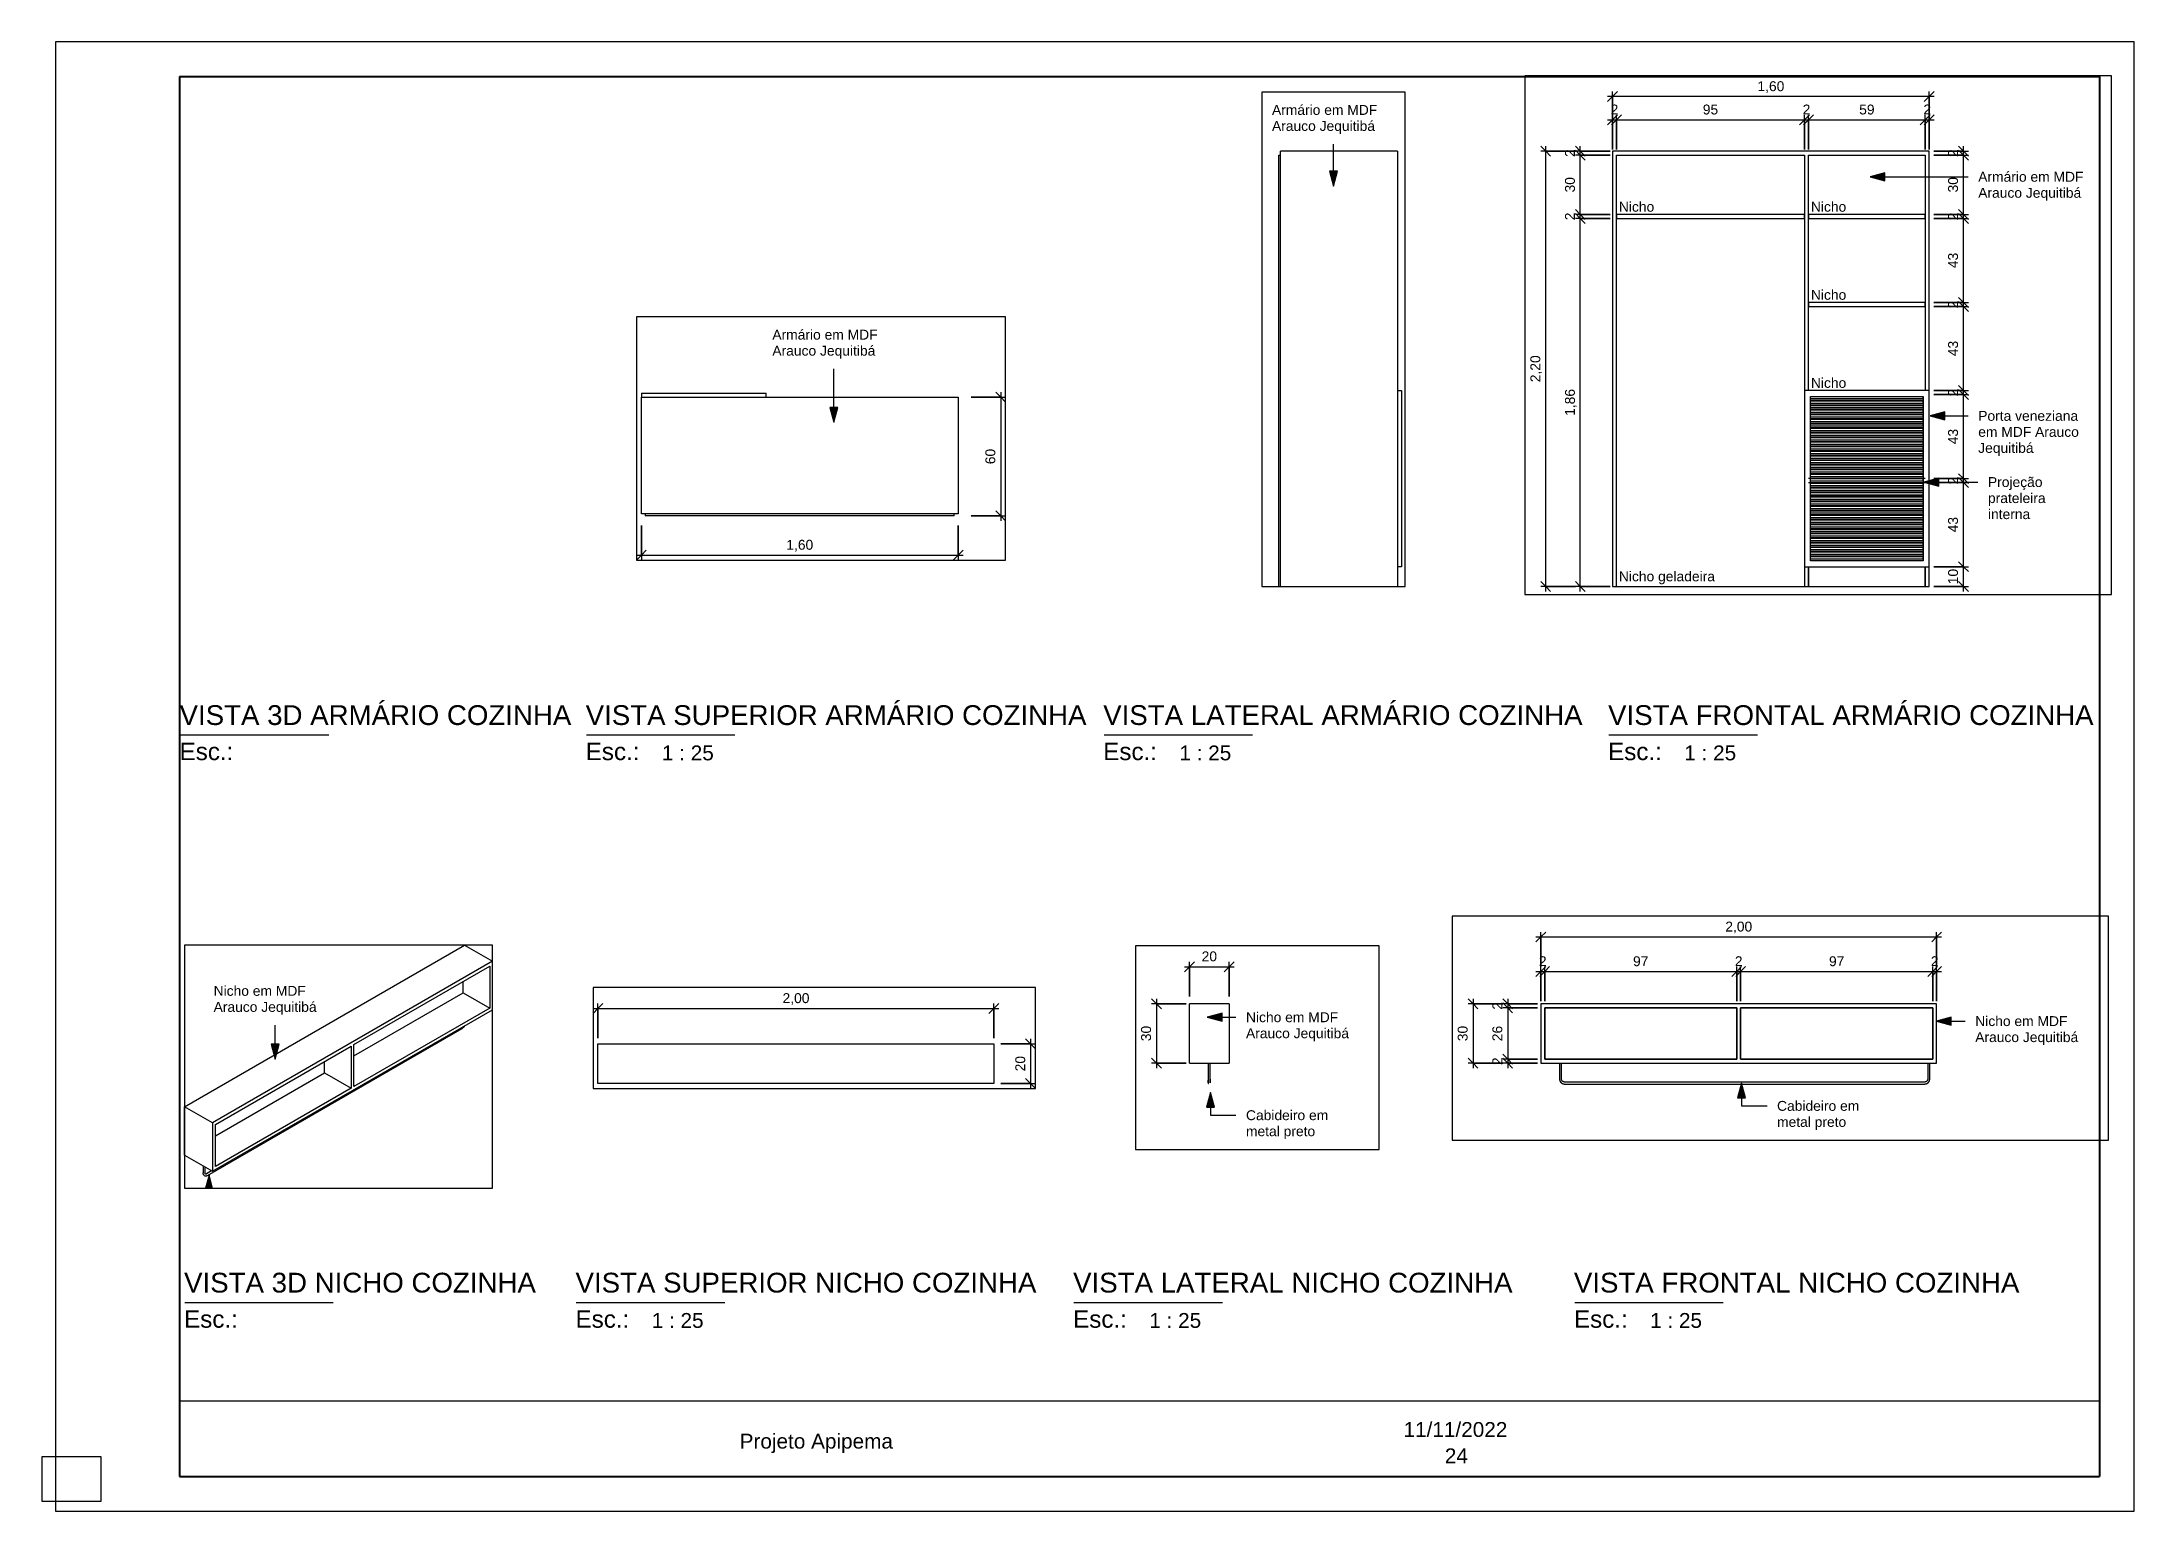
# Paper-space layout 'Layout1' of a CAD drawing. Header units: millimetres. Extents: x 0 to 423, y -2 to 295.
# The model-space entities are those that its viewports show. They can reach past a viewport. Long polylines and large blocks are cut down to what shows.
import ezdxf

# ---------------------------------------------------------------- set-up
doc = ezdxf.new("R2010")
doc.units = ezdxf.units.MM
doc.linetypes.add('Overhead', pattern=[3.96875, 2.38125, -1.5875])
for name, color, linetype, lineweight in [('A-ANNO-DIMS', 211, 'Continuous', 9), ('A-ANNO-DIMS-25', 211, 'Continuous', 9), ('A-FLOR-OVHD', 1, 'Overhead', 9), ('A-GENM', 13, 'Continuous', 9), ('G-ANNO-TEXT', 231, 'Continuous', 9), ('G-ANNO-TTLB', 6, 'Continuous', 9), ('G-ANNO-TTLB-MEDM', 33, 'Continuous', 25), ('G-ANNO-TTLB-THIN', 151, 'Continuous', 9), ('I-FURN', 30, 'Continuous', 9)]:
    doc.layers.add(name, color=color, linetype=linetype, lineweight=lineweight)
doc.layers.add('G-ANNO-NPLT', color=191, linetype='Continuous', plot=False)
doc.styles.add('@Arial Unicode MS', font='ARIALUNI.TTF', dxfattribs={"height": 50})
doc.styles.add('Arial', font='arial.ttf', dxfattribs={"height": 50})
doc.styles.add('Arial_1', font='arial.ttf', dxfattribs={"height": 3})
doc.styles.add('Arial_2', font='arial.ttf', dxfattribs={"height": 3.5})
doc.styles.add('Arial_3', font='arial.ttf', dxfattribs={"height": 4})
doc.dimstyles.new('CRT_-__Metros_-_Linha_de_chamada_3_5_mm', dxfattribs={"dimscale": 304.8, "dimtxt": 50.292243, "dimasz": 0.164042, "dimexe": 0.082021, "dimexo": 0.0625, "dimgap": 0.04101, "dimtad": 1, "dimdec": 0, "dimlfac": 0.1, "dimdsep": 46, "dimtxsty": '@Arial Unicode MS', "dimblk1": 'OBLIQUE', "dimblk2": 'OBLIQUE', "dimsah": 1, "dimcen": 0.09, "dimdle": 0.082021, "dimazin": 0, "dimtfac": 1, "dimtdec": 4, "dimtix": 1, "dimtmove": 0, "dimatfit": 3, "dimfxl": 0.492126, "dimfxlon": 1, "dimtvp": 1, "dimtolj": 1, "dimtzin": 0, "dimarcsym": 2})
doc.dimstyles.new('CRT_-__Metros_-_Linha_de_chamada_3_5_mm_1', dxfattribs={"dimscale": 304.8, "dimtxt": 50.292243, "dimasz": 0.164042, "dimexe": 0.082021, "dimexo": 0.0625, "dimgap": 0.04101, "dimtad": 1, "dimlfac": 0.001, "dimrnd": 0.01, "dimzin": 0, "dimdsep": 46, "dimtxsty": '@Arial Unicode MS', "dimblk1": 'OBLIQUE', "dimblk2": 'OBLIQUE', "dimsah": 1, "dimcen": 0.09, "dimdle": 0.082021, "dimazin": 0, "dimtfac": 1, "dimtdec": 4, "dimtix": 1, "dimtmove": 0, "dimatfit": 3, "dimfxl": 0.492126, "dimfxlon": 1, "dimtvp": 1, "dimtolj": 1, "dimtzin": 0, "dimarcsym": 2})
picture_1 = doc.add_image_def('image1.png', size_in_pixel=(4961, 196))

psp = doc.layouts.get("Layout1")

# ---------------------------------------------------------------- texts
at = {"layer": 'G-ANNO-TTLB', "attachment_point": 1}
for s, insert, char_height, width, style in [('VISTA 3D ARMÁRIO COZINHA', (27.83, 160.91), 4, 96.6835, 'Arial_3'), ('VISTA SUPERIOR ARMÁRIO COZINHA', (109.89, 160.91), 4, 123.6202, 'Arial_3'), ('VISTA LATERAL ARMÁRIO COZINHA', (214.47, 160.91), 4, 118.3291, 'Arial_3'), ('VISTA FRONTAL ARMÁRIO COZINHA', (316.49, 160.91), 4, 119.7721, 'Arial_3'), (' 1 : 25', (124.13, 152.77), 3, 14.4304, 'Arial_1'), (' 1 : 25', (228.7, 152.77), 3, 14.4304, 'Arial_1'), (' 1 : 25', (330.72, 152.77), 3, 14.4304, 'Arial_1'), ('VISTA 3D NICHO COZINHA', (28.74, 46.19), 4, 86.7426, 'Arial_3'), ('VISTA SUPERIOR NICHO COZINHA', (107.84, 46.19), 4, 113.6793, 'Arial_3'), ('VISTA LATERAL NICHO COZINHA', (208.39, 46.19), 4, 108.3881, 'Arial_3'), ('VISTA FRONTAL NICHO COZINHA', (309.58, 46.19), 4, 109.8312, 'Arial_3'), (' 1 : 25', (122.07, 38.05), 3, 14.4304, 'Arial_1'), (' 1 : 25', (222.62, 38.05), 3, 14.4304, 'Arial_1'), (' 1 : 25', (323.82, 38.05), 3, 14.4304, 'Arial_1'), ('Projeto Apipema', (141, 13.65), 3, 38.4008, 'Arial_1'), ('11/11/2022', (275.16, 16.01), 3, 25.9747, 'Arial_1'), ('24', (283.5, 10.69), 3, 5.7721, 'Arial_1')]:
    psp.add_mtext(s, dxfattribs=dict(at, insert=insert, char_height=char_height, width=width, style=style))

msp = doc.modelspace()

# ---------------------------------------------------------------- texts
at = {"layer": 'G-ANNO-TEXT', "color": 7, "char_height": 50, "attachment_point": 1, "style": 'Arial'}
for s, insert, width in [('Nicho em MDF ', (-2191.401, 11406.17), 599.26141), ('Arauco Jequitibá', (-2191.401, 11325.142), 647.36266), ('Armário em MDF ', (-3689.871, 2633.087), 679.43016), ('Arauco Jequitibá', (-3689.871, 2552.058), 647.36266), ('Nicho em MDF ', (2416.353, 2357.316), 599.26141), ('Nicho em MDF ', (6063.141, 2337.88), 599.26141), ('Armário em MDF ', (9322.856, 2295.522), 679.43016), ('Arauco Jequitibá', (2416.353, 2276.288), 647.36266), ('Arauco Jequitibá', (6063.141, 2256.851), 647.36266), ('Arauco Jequitibá', (9322.856, 2214.493), 647.36266), ('Nicho', (7507.621, 2143.901), 222.46828), ('Nicho', (8477.621, 2143.901), 222.46828), ('Cabideiro em ', (5061.928, 1909.439), 539.13484), ('Cabideiro em ', (2416.353, 1862.255), 539.13484), ('metal preto', (5061.928, 1828.411), 432.91125), ('metal preto', (2416.353, 1781.227), 432.91125), ('Nicho', (8477.621, 1698.901), 222.46828), ('Nicho', (8477.621, 1253.901), 222.46828), ('Porta veneziana ', (9322.856, 1087.288), 651.37109), ('em MDF Arauco ', (9322.856, 1006.26), 651.37109), ('Jequitibá', (9322.856, 925.231), 348.73406), ('Projeção ', (9372.017, 752.72), 366.77203), ('prateleira ', (9372.017, 671.691), 384.81), ('interna', (9372.017, 590.663), 264.55687), ('Nicho geladeira', (7507.621, 276.189), 603.26984), ('Armário em MDF ', (-4991.536, -15638.713), 679.43016), ('Arauco Jequitibá', (-4991.536, -15719.742), 647.36266)]:
    msp.add_mtext(s, dxfattribs=dict(at, insert=insert, width=width))

# ---------------------------------------------------------------- blocks, each defined once
blk = doc.blocks.new('CRT_A3 métrico Paisagem - CRT_A3 métrico Paisagem-1077155-ARMÁRIO COZINHA')
at = {"layer": 'G-ANNO-TTLB-MEDM'}
for p, q in [((27.79, 288), (27.79, 5)), ((27.79, 288), (415.79, 288)), ((415.79, 288), (415.79, 5)), ((27.79, 5), (415.79, 5))]:
    blk.add_line(p, q, dxfattribs=at)
at = {"layer": 'G-ANNO-TTLB-THIN'}
for p, q in [((2.79, 295), (2.79, -2)), ((422.79, 295), (2.79, 295)), ((422.79, -2), (422.79, 295)), ((2.79, -2), (422.79, -2))]:
    blk.add_line(p, q, dxfattribs=at)
at = {"layer": 'G-ANNO-TTLB'}
image = blk.add_image(picture_1, insert=(27.79, 5), size_in_units=(388.02, 15.33), dxfattribs=at)
image.dxf.flags = 7
blk = doc.blocks.new('Viewport - Título Horizontal-913277-ARMÁRIO COZINHA')
at = {"layer": 'G-ANNO-TTLB'}
blk.add_line((4.19, 0.19), (34.19, 0.19), dxfattribs=at)
at = {"layer": 'G-ANNO-TTLB', "insert": (4.03, -1.42), "char_height": 3.5, "width": 13.4683, "attachment_point": 1, "style": 'Arial_2'}
blk.add_mtext('Esc.:', dxfattribs=at)
blk = doc.blocks.new('nicho geladeira - nicho geladeira-4768391-VISTA SUPERIOR ARMÁRIO COZINHA')
at = {"layer": 'I-FURN'}
for p, q in [((-5064.62, -15959.65), (-4434.62, -15959.65)), ((-5064.62, -15959.65), (-5064.62, -15979.65)), ((-4434.62, -15979.65), (-4434.62, -15959.65)), ((-5064.62, -15979.65), (-3464.62, -15979.65)), ((-5064.62, -16569.65), (-5064.62, -15979.65)), ((-3464.62, -15979.65), (-3464.62, -16569.65)), ((-3464.62, -16569.65), (-5064.62, -16569.65)), ((-5044.62, -16569.65), (-5044.62, -16579.65)), ((-3484.62, -16579.65), (-3484.62, -16569.65)), ((-3484.62, -16579.65), (-5044.62, -16579.65))]:
    blk.add_line(p, q, dxfattribs=at)
blk = doc.blocks.new('nicho geladeira - nicho geladeira-4768391-VISTA LATERAL ARMÁRIO COZINHA')
at = {"layer": 'I-FURN'}
for p, q in [((-16569.650772, 200), (-16569.650772, 2400)), ((-15979.650772, 2400), (-16569.650772, 2400)), ((-15979.650772, 2400), (-15979.650772, 200)), ((-16579.650772, 200), (-16579.650772, 2380)), ((-16579.650772, 2380), (-16569.650772, 2380)), ((-15979.650772, 1190), (-15959.650772, 1190)), ((-15959.650772, 1190), (-15959.650772, 300)), ((-15959.650772, 300), (-15979.650772, 300)), ((-16579.650772, 200), (-16569.650772, 200)), ((-16569.650772, 200), (-15979.650772, 200))]:
    blk.add_line(p, q, dxfattribs=at)
blk = doc.blocks.new('ARMARIO SUSPENSO COZINHA - ARMARIO SUSPENSO COZINHA-4516002-VISTA 3D NICHO COZINHA')
at = {"layer": 'I-FURN'}
for p, q in [((-8142.36, 10795.83), (-6728.14, 11612.32)), ((-6728.14, 11612.32), (-6586.72, 11530.68)), ((-6586.72, 11530.68), (-8000.93, 10714.18)), ((-6586.72, 11285.73), (-6586.72, 11530.68)), ((-7286.76, 11110.18), (-6600.86, 11506.18)), ((-6600.86, 11506.18), (-6600.86, 11293.89)), ((-6735.21, 11371.46), (-6735.21, 11428.61)), ((-7286.76, 11053.02), (-6735.21, 11371.46)), ((-6735.21, 11371.46), (-6600.86, 11293.89)), ((-6600.86, 11293.89), (-7286.76, 10897.89)), ((-8000.93, 10469.23), (-6586.72, 11285.73)), ((-8026.72, 10448.57), (-6739.78, 11191.58)), ((-7286.76, 10897.89), (-7286.76, 11110.18)), ((-7986.79, 10706.01), (-7300.9, 11102.01)), ((-7300.9, 11102.01), (-7300.9, 10889.73)), ((-7435.25, 10967.29), (-7435.25, 11024.45)), ((-7986.79, 10648.86), (-7435.25, 10967.29)), ((-7435.25, 10967.29), (-7300.9, 10889.73)), ((-7300.9, 10889.73), (-7986.79, 10493.72)), ((-8142.36, 10550.88), (-8142.36, 10795.83)), ((-8000.93, 10714.18), (-8142.36, 10795.83)), ((-8000.93, 10714.18), (-8000.93, 10469.23)), ((-7986.79, 10493.72), (-7986.79, 10706.01)), ((-8142.36, 10550.88), (-8000.93, 10469.23)), ((-8048.36, 10496.61), (-8048.36, 10461.06)), ((-8038.36, 10461.06), (-8038.36, 10490.84)), ((-8005.93, 10472.12), (-8031.72, 10457.23))]:
    blk.add_line(p, q, dxfattribs=at)
for points in [[(-6727.77, 11204.29, 0), (-6728.12, 11203.68, 0), (-6728.6, 11202.9, 0), (-6729.09, 11202.12, 0), (-6729.6, 11201.37, 0), (-6730.12, 11200.62, 0), (-6730.66, 11199.89, 0), (-6731.22, 11199.18, 0), (-6731.79, 11198.48, 0), (-6732.37, 11197.8, 0), (-6732.97, 11197.13, 0), (-6733.58, 11196.49, 0), (-6734.2, 11195.87, 0), (-6734.84, 11195.26, 0), (-6735.49, 11194.68, 0), (-6736.15, 11194.12, 0), (-6736.81, 11193.59, 0), (-6737.49, 11193.08, 0), (-6738.18, 11192.59, 0), (-6738.88, 11192.13, 0), (-6739.59, 11191.69, 0), (-6739.78, 11191.58, 0)], [(-8041.72, 10447.58, 0), (-8042.4, 10448.01, 0), (-8043.06, 10448.48, 0), (-8043.68, 10449, 0), (-8044.26, 10449.55, 0), (-8044.8, 10450.14, 0), (-8045.3, 10450.77, 0), (-8045.76, 10451.42, 0), (-8046.18, 10452.09, 0), (-8046.56, 10452.79, 0), (-8046.9, 10453.51, 0), (-8047.2, 10454.24, 0), (-8047.46, 10454.99, 0), (-8047.69, 10455.75, 0), (-8047.88, 10456.53, 0), (-8048.04, 10457.31, 0), (-8048.17, 10458.11, 0), (-8048.26, 10458.91, 0), (-8048.32, 10459.72, 0), (-8048.36, 10460.54, 0), (-8048.36, 10461.06, 0)], [(-8036.72, 10456.24, 0), (-8036.82, 10456.3, 0), (-8036.91, 10456.37, 0), (-8037.01, 10456.45, 0), (-8037.11, 10456.55, 0), (-8037.21, 10456.66, 0), (-8037.32, 10456.79, 0), (-8037.43, 10456.94, 0), (-8037.53, 10457.12, 0), (-8037.64, 10457.32, 0), (-8037.75, 10457.54, 0), (-8037.85, 10457.79, 0), (-8037.95, 10458.07, 0), (-8038.04, 10458.38, 0), (-8038.12, 10458.72, 0), (-8038.2, 10459.08, 0), (-8038.26, 10459.46, 0), (-8038.31, 10459.87, 0), (-8038.34, 10460.31, 0), (-8038.36, 10460.76, 0), (-8038.36, 10461.06, 0)], [(-8036.72, 10456.24, 0), (-8036.62, 10456.18, 0), (-8036.51, 10456.14, 0), (-8036.39, 10456.09, 0), (-8036.26, 10456.05, 0), (-8036.11, 10456.02, 0), (-8035.94, 10456, 0), (-8035.76, 10455.98, 0), (-8035.55, 10455.97, 0), (-8035.33, 10455.98, 0), (-8035.08, 10456, 0), (-8034.81, 10456.04, 0), (-8034.51, 10456.09, 0), (-8034.2, 10456.16, 0), (-8033.87, 10456.26, 0), (-8033.52, 10456.38, 0), (-8033.16, 10456.52, 0), (-8032.78, 10456.68, 0), (-8032.39, 10456.87, 0), (-8031.98, 10457.08, 0), (-8031.72, 10457.23, 0)], [(-8041.72, 10447.58, 0), (-8041.01, 10447.2, 0), (-8040.27, 10446.87, 0), (-8039.51, 10446.59, 0), (-8038.74, 10446.37, 0), (-8037.96, 10446.19, 0), (-8037.17, 10446.07, 0), (-8036.37, 10446, 0), (-8035.58, 10445.97, 0), (-8034.78, 10445.99, 0), (-8033.99, 10446.06, 0), (-8033.21, 10446.16, 0), (-8032.43, 10446.31, 0), (-8031.65, 10446.49, 0), (-8030.89, 10446.72, 0), (-8030.13, 10446.97, 0), (-8029.38, 10447.26, 0), (-8028.64, 10447.58, 0), (-8027.9, 10447.93, 0), (-8027.18, 10448.31, 0), (-8026.72, 10448.57, 0)]]:
    blk.add_polyline3d(points, dxfattribs=at)
blk = doc.blocks.new('ARMARIO SUSPENSO COZINHA - ARMARIO SUSPENSO COZINHA-4516002-VISTA SUPERIOR NICHO COZINHA')
at = {"layer": 'I-FURN'}
for p, q in [((-7064.62, -16379.65), (-5064.62, -16379.65)), ((-7064.62, -16579.65), (-7064.62, -16379.65)), ((-5064.62, -16379.65), (-5064.62, -16579.65)), ((-5064.62, -16579.65), (-7064.62, -16579.65))]:
    blk.add_line(p, q, dxfattribs=at)
blk = doc.blocks.new('ARMARIO SUSPENSO COZINHA - ARMARIO SUSPENSO COZINHA-4516002-VISTA LATERAL NICHO COZINHA')
at = {"layer": 'I-FURN'}
for p, q in [((-16579.65, 2100), (-16579.65, 2400)), ((-16379.65, 2400), (-16579.65, 2400)), ((-16379.65, 2400), (-16379.65, 2100)), ((-16579.65, 2100), (-16379.65, 2100)), ((-16484.65, 2100), (-16484.65, 2020)), ((-16474.65, 2020), (-16474.65, 2100)), ((-16484.65, 2017.39), (-16484.65, 2017.6))]:
    blk.add_line(p, q, dxfattribs=at)
at = {"layer": 'I-FURN', "flags": 128}
for points in [[(-16484.65, 2020), (-16484.65, 2019.2), (-16484.65, 2018.4), (-16484.65, 2017.61), (-16484.65, 2016.81), (-16484.65, 2016.03), (-16484.65, 2015.25), (-16484.65, 2014.47), (-16484.65, 2013.71), (-16484.65, 2012.95), (-16484.65, 2012.21), (-16484.65, 2011.48), (-16484.65, 2010.76), (-16484.65, 2010.06), (-16484.65, 2009.38), (-16484.65, 2008.71), (-16484.65, 2008.06), (-16484.65, 2007.42), (-16484.65, 2006.81), (-16484.65, 2006.22), (-16484.65, 2005.65), (-16484.65, 2005.11), (-16484.65, 2004.59), (-16484.65, 2004.09), (-16484.65, 2003.62), (-16484.65, 2003.17), (-16484.65, 2002.75), (-16484.65, 2002.36), (-16484.65, 2002), (-16484.65, 2001.66), (-16484.65, 2001.36), (-16484.65, 2001.08), (-16484.65, 2000.84), (-16484.65, 2000.63), (-16484.65, 2000.44), (-16484.65, 2000.29), (-16484.65, 2000.17), (-16484.65, 2000.08), (-16484.65, 2000.03), (-16484.65, 2000), (-16484.65, 2000)], [(-16474.65, 2000), (-16474.65, 2000.02), (-16474.65, 2000.06), (-16474.65, 2000.14), (-16474.65, 2000.26), (-16474.65, 2000.4), (-16474.65, 2000.57), (-16474.65, 2000.78), (-16474.65, 2001.02), (-16474.65, 2001.28), (-16474.65, 2001.58), (-16474.65, 2001.9), (-16474.65, 2002.26), (-16474.65, 2002.64), (-16474.65, 2003.05), (-16474.65, 2003.49), (-16474.65, 2003.96), (-16474.65, 2004.45), (-16474.65, 2004.96), (-16474.65, 2005.5), (-16474.65, 2006.07), (-16474.65, 2006.65), (-16474.65, 2007.26), (-16474.65, 2007.88), (-16474.65, 2008.53), (-16474.65, 2009.19), (-16474.65, 2009.88), (-16474.65, 2010.57), (-16474.65, 2011.29), (-16474.65, 2012.01), (-16474.65, 2012.75), (-16474.65, 2013.5), (-16474.65, 2014.27), (-16474.65, 2015.04), (-16474.65, 2015.82), (-16474.65, 2016.6), (-16474.65, 2017.39), (-16474.65, 2018.19), (-16474.65, 2018.98), (-16474.65, 2019.78), (-16474.65, 2020)], [(-16474.65, 2020), (-16474.65, 2019.2), (-16474.65, 2018.4), (-16474.65, 2017.61), (-16474.65, 2016.81), (-16474.65, 2016.03), (-16474.65, 2015.25), (-16474.65, 2014.47), (-16474.65, 2013.71), (-16474.65, 2012.95), (-16474.65, 2012.21), (-16474.65, 2011.48), (-16474.65, 2010.76), (-16474.65, 2010.06), (-16474.65, 2009.38), (-16474.65, 2008.71), (-16474.65, 2008.06), (-16474.65, 2007.42), (-16474.65, 2006.81), (-16474.65, 2006.22), (-16474.65, 2005.65), (-16474.65, 2005.11), (-16474.65, 2004.59), (-16474.65, 2004.09), (-16474.65, 2003.62), (-16474.65, 2003.17), (-16474.65, 2002.75), (-16474.65, 2002.36), (-16474.65, 2002), (-16474.65, 2001.66), (-16474.65, 2001.36), (-16474.65, 2001.08)], [(-16484.65, 2001.51), (-16484.65, 2001.58), (-16484.65, 2001.9), (-16484.65, 2002.26), (-16484.65, 2002.64), (-16484.65, 2003.05), (-16484.65, 2003.49), (-16484.65, 2003.96), (-16484.65, 2004.45), (-16484.65, 2004.96), (-16484.65, 2005.5), (-16484.65, 2006.07), (-16484.65, 2006.65), (-16484.65, 2007.26), (-16484.65, 2007.88), (-16484.65, 2008.53), (-16484.65, 2009.19), (-16484.65, 2009.88), (-16484.65, 2010.57), (-16484.65, 2011.29), (-16484.65, 2012.01), (-16484.65, 2012.75), (-16484.65, 2013.5), (-16484.65, 2014.27), (-16484.65, 2014.97)], [(-16482.31, 1995.76), (-16482.47, 1995.87), (-16482.64, 1995.99), (-16482.79, 1996.11), (-16482.95, 1996.24), (-16483.1, 1996.38), (-16483.24, 1996.52), (-16483.37, 1996.66), (-16483.5, 1996.81), (-16483.63, 1996.97), (-16483.75, 1997.13), (-16483.86, 1997.3)]]:
    blk.add_lwpolyline(points, dxfattribs=at)
blk = doc.blocks.new('ARMARIO SUSPENSO COZINHA - ARMARIO SUSPENSO COZINHA-4516002-VISTA FRONTAL NICHO COZINHA')
at = {"layer": 'I-FURN'}
for p, q in [((-5064.62, 2400), (-7064.62, 2400)), ((-7064.62, 2400), (-7064.62, 2100)), ((-5064.62, 2100), (-5064.62, 2400)), ((-7044.62, 2380), (-7044.62, 2120)), ((-6074.62, 2380), (-7044.62, 2380)), ((-7044.62, 2120), (-7044.62, 2380)), ((-7044.62, 2380), (-6074.62, 2380)), ((-6074.62, 2120), (-6074.62, 2380)), ((-6074.62, 2380), (-6074.62, 2120)), ((-6054.62, 2380), (-6054.62, 2120)), ((-5084.62, 2380), (-6054.62, 2380)), ((-6054.62, 2120), (-6054.62, 2380)), ((-6054.62, 2380), (-5084.62, 2380)), ((-5084.62, 2120), (-5084.62, 2380)), ((-5084.62, 2380), (-5084.62, 2120)), ((-7044.62, 2120), (-6074.62, 2120)), ((-6074.62, 2120), (-7044.62, 2120)), ((-6054.62, 2120), (-5084.62, 2120)), ((-5084.62, 2120), (-6054.62, 2120)), ((-7064.62, 2100), (-5064.62, 2100)), ((-6969.62, 2100), (-6969.62, 2020)), ((-6959.62, 2020), (-6959.62, 2100)), ((-5109.62, 2100), (-5109.62, 2020)), ((-5099.62, 2020), (-5099.62, 2100)), ((-5124.62, 2005), (-6944.62, 2005)), ((-6944.62, 1995), (-5124.62, 1995))]:
    blk.add_line(p, q, dxfattribs=at)
at = {"layer": 'I-FURN', "flags": 128}
for points in [[(-6969.62, 2020), (-6969.6, 2019), (-6969.54, 2018), (-6969.44, 2017.01), (-6969.3, 2016.02), (-6969.12, 2015.03), (-6968.9, 2014.06), (-6968.65, 2013.09), (-6968.35, 2012.14), (-6968.02, 2011.19), (-6967.65, 2010.26), (-6967.24, 2009.35), (-6966.79, 2008.46), (-6966.32, 2007.58), (-6965.8, 2006.72), (-6965.25, 2005.88), (-6964.67, 2005.07), (-6964.06, 2004.28), (-6963.42, 2003.52), (-6962.74, 2002.78), (-6962.04, 2002.07), (-6961.31, 2001.38), (-6960.55, 2000.73), (-6959.77, 2000.11), (-6958.96, 1999.52), (-6958.13, 1998.96), (-6957.28, 1998.44), (-6956.4, 1997.95), (-6955.51, 1997.5), (-6954.6, 1997.08), (-6953.68, 1996.7), (-6952.74, 1996.36), (-6951.79, 1996.05), (-6950.82, 1995.78), (-6949.85, 1995.55), (-6948.87, 1995.36), (-6947.88, 1995.21), (-6946.89, 1995.1), (-6945.89, 1995.03), (-6944.89, 1995), (-6944.62, 1995)], [(-6944.62, 2005), (-6945.22, 2005.01), (-6945.82, 2005.05), (-6946.42, 2005.11), (-6947.01, 2005.19), (-6947.6, 2005.3), (-6948.19, 2005.43), (-6948.77, 2005.58), (-6949.34, 2005.76), (-6949.9, 2005.96), (-6950.46, 2006.18), (-6951.01, 2006.43), (-6951.55, 2006.7), (-6952.07, 2006.98), (-6952.59, 2007.29), (-6953.09, 2007.62), (-6953.58, 2007.97), (-6954.05, 2008.34), (-6954.51, 2008.72), (-6954.95, 2009.13), (-6955.38, 2009.55), (-6955.79, 2009.99), (-6956.18, 2010.44), (-6956.55, 2010.91), (-6956.91, 2011.4), (-6957.24, 2011.9), (-6957.56, 2012.41), (-6957.85, 2012.93), (-6958.12, 2013.46), (-6958.37, 2014.01), (-6958.6, 2014.56), (-6958.81, 2015.13), (-6958.99, 2015.7), (-6959.15, 2016.28), (-6959.29, 2016.86), (-6959.4, 2017.45), (-6959.49, 2018.04), (-6959.56, 2018.64), (-6959.6, 2019.24), (-6959.62, 2019.84), (-6959.62, 2020)], [(-5124.62, 1995), (-5123.62, 1995.02), (-5122.62, 1995.08), (-5121.63, 1995.18), (-5120.64, 1995.32), (-5119.65, 1995.5), (-5118.68, 1995.72), (-5117.71, 1995.97), (-5116.76, 1996.27), (-5115.81, 1996.6), (-5114.88, 1996.97), (-5113.97, 1997.38), (-5113.08, 1997.83), (-5112.2, 1998.3), (-5111.34, 1998.82), (-5110.5, 1999.37), (-5109.69, 1999.95), (-5108.9, 2000.56), (-5108.14, 2001.2), (-5107.4, 2001.88), (-5106.69, 2002.58), (-5106, 2003.31), (-5105.35, 2004.07), (-5104.73, 2004.85), (-5104.14, 2005.66), (-5103.58, 2006.49), (-5103.06, 2007.34), (-5102.57, 2008.22), (-5102.12, 2009.11), (-5101.7, 2010.02), (-5101.32, 2010.94), (-5100.98, 2011.88), (-5100.67, 2012.83), (-5100.4, 2013.8), (-5100.17, 2014.77), (-5099.98, 2015.75), (-5099.83, 2016.74), (-5099.72, 2017.73), (-5099.65, 2018.73), (-5099.62, 2019.73), (-5099.62, 2020)], [(-5109.62, 2020), (-5109.63, 2019.4), (-5109.67, 2018.8), (-5109.73, 2018.2), (-5109.81, 2017.61), (-5109.92, 2017.02), (-5110.05, 2016.43), (-5110.2, 2015.85), (-5110.38, 2015.28), (-5110.58, 2014.72), (-5110.8, 2014.16), (-5111.05, 2013.61), (-5111.32, 2013.07), (-5111.6, 2012.55), (-5111.91, 2012.03), (-5112.24, 2011.53), (-5112.59, 2011.04), (-5112.96, 2010.57), (-5113.34, 2010.11), (-5113.75, 2009.67), (-5114.17, 2009.24), (-5114.61, 2008.83), (-5115.06, 2008.44), (-5115.53, 2008.07), (-5116.02, 2007.71), (-5116.52, 2007.38), (-5117.03, 2007.06), (-5117.55, 2006.77), (-5118.08, 2006.5), (-5118.63, 2006.25), (-5119.18, 2006.02), (-5119.75, 2005.81), (-5120.32, 2005.63), (-5120.9, 2005.47), (-5121.48, 2005.33), (-5122.07, 2005.22), (-5122.66, 2005.13), (-5123.26, 2005.06), (-5123.86, 2005.02), (-5124.46, 2005), (-5124.62, 2005)]]:
    blk.add_lwpolyline(points, dxfattribs=at)
blk = doc.blocks.new('nicho geladeira - nicho geladeira-4768391-VISTA FRONTAL ARMÁRIO COZINHA')
at = {"layer": 'A-GENM'}
for p, q in [((5034.62, 1150), (5034.62, 1160)), ((5034.62, 1126.86), (5034.62, 1136.86)), ((5034.62, 1103.71), (5034.62, 1113.71)), ((5034.62, 1080.57), (5034.62, 1090.57)), ((5034.62, 1057.43), (5034.62, 1067.43)), ((5034.62, 1034.29), (5034.62, 1044.29)), ((5034.62, 1011.14), (5034.62, 1021.14)), ((5034.62, 988), (5034.62, 998)), ((5034.62, 964.86), (5034.62, 974.86)), ((5034.62, 941.71), (5034.62, 951.71)), ((5034.62, 918.57), (5034.62, 928.57)), ((5034.62, 895.43), (5034.62, 905.43)), ((5034.62, 872.29), (5034.62, 882.29)), ((5034.62, 849.14), (5034.62, 859.14)), ((5034.62, 826), (5034.62, 836)), ((5034.62, 802.86), (5034.62, 812.86)), ((5034.62, 779.71), (5034.62, 789.71)), ((5034.62, 756.57), (5034.62, 766.57)), ((5034.62, 733.43), (5034.62, 743.43)), ((5034.62, 710.29), (5034.62, 720.29)), ((5034.62, 687.14), (5034.62, 697.14)), ((5034.62, 664), (5034.62, 674)), ((5034.62, 640.86), (5034.62, 650.86)), ((5034.62, 617.71), (5034.62, 627.71)), ((5034.62, 594.57), (5034.62, 604.57)), ((5034.62, 571.43), (5034.62, 581.43)), ((5034.62, 548.29), (5034.62, 558.29)), ((5034.62, 525.14), (5034.62, 535.14)), ((5034.62, 502), (5034.62, 512)), ((5034.62, 478.86), (5034.62, 488.86)), ((5034.62, 455.71), (5034.62, 465.71)), ((5034.62, 432.57), (5034.62, 442.57)), ((5034.62, 409.43), (5034.62, 419.43)), ((5034.62, 386.29), (5034.62, 396.29)), ((5034.62, 363.14), (5034.62, 373.14)), ((5034.62, 340), (5034.62, 350))]:
    blk.add_line(p, q, dxfattribs=at)
at = {"layer": 'I-FURN'}
for p, q in [((3464.62, 2400), (3464.62, 200)), ((5064.62, 2400), (3464.62, 2400)), ((5064.62, 1190), (5064.62, 2400)), ((3484.62, 200), (3484.62, 2380)), ((3484.62, 2380), (4434.62, 2380)), ((4434.62, 2380), (4434.62, 1190)), ((4454.62, 1190), (4454.62, 2380)), ((4454.62, 2380), (5044.62, 2380)), ((5044.62, 2380), (5044.62, 1190)), ((4434.62, 2080), (3484.62, 2080)), ((3484.62, 2080), (3484.62, 2060)), ((4434.62, 2060), (4434.62, 2080)), ((5044.62, 2080), (4454.62, 2080)), ((4454.62, 2080), (4454.62, 2060)), ((5044.62, 2060), (5044.62, 2080)), ((3484.62, 2060), (4434.62, 2060)), ((4454.62, 2060), (5044.62, 2060)), ((5044.62, 1635), (4454.62, 1635)), ((4454.62, 1635), (4454.62, 1615)), ((5044.62, 1615), (5044.62, 1635)), ((4454.62, 1615), (5044.62, 1615)), ((4434.62, 1190), (4434.62, 300)), ((5064.62, 1190), (4434.62, 1190)), ((5064.62, 300), (5064.62, 1190)), ((4464.62, 330), (4464.62, 1160)), ((4464.62, 1160), (5034.62, 1160)), ((5034.62, 1160), (5034.62, 330)), ((4464.62, 1140), (4464.62, 1150)), ((4464.62, 1150), (5034.62, 1150)), ((5034.62, 1150), (5034.62, 1140)), ((5034.62, 1140), (4464.62, 1140)), ((5034.62, 1136.86), (4464.62, 1136.86)), ((4464.62, 1116.86), (4464.62, 1126.86)), ((4464.62, 1126.86), (5034.62, 1126.86)), ((5034.62, 1126.86), (5034.62, 1116.86)), ((5034.62, 1116.86), (4464.62, 1116.86)), ((5034.62, 1113.71), (4464.62, 1113.71)), ((4464.62, 1093.71), (4464.62, 1103.71)), ((4464.62, 1103.71), (5034.62, 1103.71)), ((5034.62, 1103.71), (5034.62, 1093.71)), ((5034.62, 1093.71), (4464.62, 1093.71)), ((5034.62, 1090.57), (4464.62, 1090.57)), ((4464.62, 1070.57), (4464.62, 1080.57)), ((4464.62, 1080.57), (5034.62, 1080.57)), ((5034.62, 1080.57), (5034.62, 1070.57)), ((5034.62, 1070.57), (4464.62, 1070.57)), ((5034.62, 1067.43), (4464.62, 1067.43)), ((4464.62, 1047.43), (4464.62, 1057.43)), ((4464.62, 1057.43), (5034.62, 1057.43)), ((5034.62, 1057.43), (5034.62, 1047.43)), ((5034.62, 1047.43), (4464.62, 1047.43)), ((5034.62, 1044.29), (4464.62, 1044.29)), ((4464.62, 1024.29), (4464.62, 1034.29)), ((4464.62, 1034.29), (5034.62, 1034.29)), ((5034.62, 1034.29), (5034.62, 1024.29)), ((5034.62, 1024.29), (4464.62, 1024.29)), ((5034.62, 1021.14), (4464.62, 1021.14)), ((4464.62, 1001.14), (4464.62, 1011.14)), ((4464.62, 1011.14), (5034.62, 1011.14)), ((5034.62, 1011.14), (5034.62, 1001.14)), ((5034.62, 1001.14), (4464.62, 1001.14)), ((5034.62, 998), (4464.62, 998)), ((4464.62, 978), (4464.62, 988)), ((4464.62, 988), (5034.62, 988)), ((5034.62, 988), (5034.62, 978)), ((5034.62, 978), (4464.62, 978)), ((5034.62, 974.86), (4464.62, 974.86)), ((4464.62, 954.86), (4464.62, 964.86)), ((4464.62, 964.86), (5034.62, 964.86)), ((5034.62, 964.86), (5034.62, 954.86)), ((5034.62, 954.86), (4464.62, 954.86)), ((5034.62, 951.71), (4464.62, 951.71)), ((4464.62, 931.71), (4464.62, 941.71)), ((4464.62, 941.71), (5034.62, 941.71)), ((5034.62, 941.71), (5034.62, 931.71)), ((5034.62, 931.71), (4464.62, 931.71)), ((5034.62, 928.57), (4464.62, 928.57)), ((4464.62, 908.57), (4464.62, 918.57)), ((4464.62, 918.57), (5034.62, 918.57)), ((5034.62, 918.57), (5034.62, 908.57)), ((5034.62, 908.57), (4464.62, 908.57)), ((5034.62, 905.43), (4464.62, 905.43)), ((4464.62, 885.43), (4464.62, 895.43)), ((4464.62, 895.43), (5034.62, 895.43)), ((5034.62, 895.43), (5034.62, 885.43)), ((5034.62, 885.43), (4464.62, 885.43)), ((5034.62, 882.29), (4464.62, 882.29)), ((4464.62, 862.29), (4464.62, 872.29)), ((4464.62, 872.29), (5034.62, 872.29)), ((5034.62, 872.29), (5034.62, 862.29)), ((5034.62, 862.29), (4464.62, 862.29)), ((5034.62, 859.14), (4464.62, 859.14)), ((4464.62, 839.14), (4464.62, 849.14)), ((4464.62, 849.14), (5034.62, 849.14)), ((5034.62, 849.14), (5034.62, 839.14)), ((5034.62, 839.14), (4464.62, 839.14)), ((5034.62, 836), (4464.62, 836)), ((4464.62, 816), (4464.62, 826)), ((4464.62, 826), (5034.62, 826)), ((5034.62, 826), (5034.62, 816)), ((5034.62, 816), (4464.62, 816)), ((5034.62, 812.86), (4464.62, 812.86)), ((4464.62, 792.86), (4464.62, 802.86)), ((4464.62, 802.86), (5034.62, 802.86)), ((5034.62, 802.86), (5034.62, 792.86)), ((5034.62, 792.86), (4464.62, 792.86)), ((5034.62, 789.71), (4464.62, 789.71)), ((4464.62, 769.71), (4464.62, 779.71)), ((4464.62, 779.71), (5034.62, 779.71)), ((5034.62, 779.71), (5034.62, 769.71)), ((5034.62, 769.71), (4464.62, 769.71)), ((5034.62, 766.57), (4464.62, 766.57)), ((4464.62, 746.57), (4464.62, 756.57)), ((4464.62, 756.57), (5034.62, 756.57)), ((5034.62, 756.57), (5034.62, 746.57)), ((5034.62, 746.57), (4464.62, 746.57)), ((5034.62, 745), (4464.62, 745)), ((5034.62, 743.43), (4464.62, 743.43)), ((4464.62, 723.43), (4464.62, 733.43)), ((4464.62, 733.43), (5034.62, 733.43)), ((5034.62, 733.43), (5034.62, 723.43)), ((5034.62, 723.43), (4464.62, 723.43)), ((5034.62, 720.29), (4464.62, 720.29)), ((4464.62, 700.29), (4464.62, 710.29)), ((4464.62, 710.29), (5034.62, 710.29)), ((5034.62, 710.29), (5034.62, 700.29)), ((5034.62, 700.29), (4464.62, 700.29)), ((5034.62, 697.14), (4464.62, 697.14)), ((4464.62, 677.14), (4464.62, 687.14)), ((4464.62, 687.14), (5034.62, 687.14)), ((5034.62, 687.14), (5034.62, 677.14)), ((5034.62, 677.14), (4464.62, 677.14)), ((5034.62, 674), (4464.62, 674)), ((4464.62, 654), (4464.62, 664)), ((4464.62, 664), (5034.62, 664)), ((5034.62, 664), (5034.62, 654)), ((5034.62, 654), (4464.62, 654)), ((5034.62, 650.86), (4464.62, 650.86)), ((4464.62, 630.86), (4464.62, 640.86)), ((4464.62, 640.86), (5034.62, 640.86)), ((5034.62, 640.86), (5034.62, 630.86)), ((5034.62, 630.86), (4464.62, 630.86)), ((5034.62, 627.71), (4464.62, 627.71)), ((4464.62, 607.71), (4464.62, 617.71)), ((4464.62, 617.71), (5034.62, 617.71)), ((5034.62, 617.71), (5034.62, 607.71)), ((5034.62, 607.71), (4464.62, 607.71)), ((5034.62, 604.57), (4464.62, 604.57)), ((4464.62, 584.57), (4464.62, 594.57)), ((4464.62, 594.57), (5034.62, 594.57)), ((5034.62, 594.57), (5034.62, 584.57)), ((5034.62, 584.57), (4464.62, 584.57)), ((5034.62, 581.43), (4464.62, 581.43)), ((4464.62, 561.43), (4464.62, 571.43)), ((4464.62, 571.43), (5034.62, 571.43)), ((5034.62, 571.43), (5034.62, 561.43)), ((5034.62, 561.43), (4464.62, 561.43)), ((5034.62, 558.29), (4464.62, 558.29)), ((4464.62, 538.29), (4464.62, 548.29)), ((4464.62, 548.29), (5034.62, 548.29)), ((5034.62, 548.29), (5034.62, 538.29)), ((5034.62, 538.29), (4464.62, 538.29)), ((5034.62, 535.14), (4464.62, 535.14)), ((4464.62, 515.14), (4464.62, 525.14)), ((4464.62, 525.14), (5034.62, 525.14)), ((5034.62, 525.14), (5034.62, 515.14)), ((5034.62, 515.14), (4464.62, 515.14)), ((5034.62, 512), (4464.62, 512)), ((4464.62, 492), (4464.62, 502)), ((4464.62, 502), (5034.62, 502)), ((5034.62, 502), (5034.62, 492)), ((5034.62, 492), (4464.62, 492)), ((5034.62, 488.86), (4464.62, 488.86)), ((4464.62, 468.86), (4464.62, 478.86)), ((4464.62, 478.86), (5034.62, 478.86)), ((5034.62, 478.86), (5034.62, 468.86)), ((5034.62, 468.86), (4464.62, 468.86)), ((5034.62, 465.71), (4464.62, 465.71)), ((4464.62, 445.71), (4464.62, 455.71)), ((4464.62, 455.71), (5034.62, 455.71)), ((5034.62, 455.71), (5034.62, 445.71)), ((5034.62, 445.71), (4464.62, 445.71)), ((5034.62, 442.57), (4464.62, 442.57)), ((4464.62, 422.57), (4464.62, 432.57)), ((4464.62, 432.57), (5034.62, 432.57)), ((5034.62, 432.57), (5034.62, 422.57)), ((5034.62, 422.57), (4464.62, 422.57)), ((5034.62, 419.43), (4464.62, 419.43)), ((4464.62, 399.43), (4464.62, 409.43)), ((4464.62, 409.43), (5034.62, 409.43)), ((5034.62, 409.43), (5034.62, 399.43)), ((5034.62, 399.43), (4464.62, 399.43)), ((5034.62, 396.29), (4464.62, 396.29)), ((4464.62, 376.29), (4464.62, 386.29)), ((4464.62, 386.29), (5034.62, 386.29)), ((5034.62, 386.29), (5034.62, 376.29)), ((5034.62, 376.29), (4464.62, 376.29)), ((5034.62, 373.14), (4464.62, 373.14)), ((4464.62, 353.14), (4464.62, 363.14)), ((4464.62, 363.14), (5034.62, 363.14)), ((5034.62, 363.14), (5034.62, 353.14)), ((5034.62, 353.14), (4464.62, 353.14)), ((5034.62, 350), (4464.62, 350)), ((4464.62, 330), (4464.62, 340)), ((4464.62, 340), (5034.62, 340)), ((5034.62, 340), (5034.62, 330)), ((5034.62, 330), (4464.62, 330)), ((5034.62, 330), (4464.62, 330)), ((4434.62, 300), (5064.62, 300)), ((4434.62, 300), (4434.62, 200)), ((4454.62, 300), (4454.62, 200)), ((4454.62, 200), (4454.62, 300)), ((5044.62, 200), (5044.62, 300)), ((5044.62, 300), (5044.62, 200)), ((5064.62, 200), (5064.62, 300)), ((3464.62, 200), (3484.62, 200)), ((3484.62, 200), (4434.62, 200)), ((4434.62, 200), (4454.62, 200)), ((4454.62, 200), (5044.62, 200)), ((5044.62, 200), (5064.62, 200))]:
    blk.add_line(p, q, dxfattribs=at)
blk = doc.blocks.new('DIMBLOCK1-VISTA SUPERIOR ARMÁRIO COZINHA')
at = {"layer": 'A-ANNO-DIMS-25', "lineweight": 18}
for p, q in [((-3838.01, -15979.65), (-3863.01, -15954.65)), ((-3838.01, -15979.65), (-3813.01, -16004.65)), ((-3838.01, -16579.65), (-3863.01, -16554.65)), ((-3838.01, -16579.65), (-3813.01, -16604.65))]:
    blk.add_line(p, q, dxfattribs=at)
at = {"layer": 'A-ANNO-DIMS-25'}
for p, q in [((-3838.01, -15954.65), (-3838.01, -16604.65)), ((-3988.01, -15979.65), (-3813.01, -15979.65)), ((-3838.01, -15979.65), (-3988.01, -15979.65)), ((-3988.01, -16579.65), (-3813.01, -16579.65)), ((-3838.01, -16579.65), (-3988.01, -16579.65))]:
    blk.add_line(p, q, dxfattribs=at)
at = {"layer": 'A-ANNO-DIMS-25', "color": 0, "insert": (-3915.41, -16318.37), "char_height": 50, "width": 92.9366, "attachment_point": 1, "rotation": 90, "line_spacing_factor": 1.117605, "style": '@Arial Unicode MS'}
blk.add_mtext('60', dxfattribs=at)
blk = doc.blocks.new('_Oblique')
at = {"color": 0, "linetype": 'ByBlock', "lineweight": -2}
blk.add_line((-0.5, -0.5), (0.5, 0.5), dxfattribs=at)
blk = doc.blocks.new('DIMBLOCK2-VISTA SUPERIOR ARMÁRIO COZINHA')
at = {"layer": 'A-ANNO-DIMS-25'}
for p, q in [((-5653.34, -16627.91), (-5653.34, -16802.91)), ((-5653.34, -16777.91), (-5653.34, -16627.91)), ((-4053.34, -16627.91), (-4053.34, -16802.91)), ((-4053.34, -16777.91), (-4053.34, -16627.91)), ((-5678.34, -16777.91), (-4028.34, -16777.91))]:
    blk.add_line(p, q, dxfattribs=at)
at = {"layer": 'A-ANNO-DIMS-25', "lineweight": 18}
for p, q in [((-5653.34, -16777.91), (-5628.34, -16752.91)), ((-4053.34, -16777.91), (-4028.34, -16752.91)), ((-5653.34, -16777.91), (-5678.34, -16802.91)), ((-4053.34, -16777.91), (-4078.34, -16802.91))]:
    blk.add_line(p, q, dxfattribs=at)
at = {"layer": 'A-ANNO-DIMS-25', "color": 0, "insert": (-4920.99, -16700.51), "char_height": 50, "width": 162.3374, "attachment_point": 1, "line_spacing_factor": 1.117605, "style": '@Arial Unicode MS'}
blk.add_mtext('1,60', dxfattribs=at)
blk = doc.blocks.new('DIMBLOCK3-VISTA SUPERIOR NICHO COZINHA')
at = {"layer": 'A-ANNO-DIMS-25', "lineweight": 18}
for p, q in [((-475.45, -16200.72), (-450.45, -16175.72)), ((1524.55, -16200.72), (1549.55, -16175.72)), ((-475.45, -16200.72), (-500.45, -16225.72)), ((1524.55, -16200.72), (1499.55, -16225.72))]:
    blk.add_line(p, q, dxfattribs=at)
at = {"layer": 'A-ANNO-DIMS-25'}
for p, q in [((-475.45, -16350.72), (-475.45, -16175.72)), ((1524.55, -16350.72), (1524.55, -16175.72)), ((-500.45, -16200.72), (1549.55, -16200.72)), ((-475.45, -16200.72), (-475.45, -16350.72)), ((1524.55, -16200.72), (1524.55, -16350.72))]:
    blk.add_line(p, q, dxfattribs=at)
at = {"layer": 'A-ANNO-DIMS-25', "color": 0, "insert": (456.9, -16123.31), "char_height": 50, "width": 162.3374, "attachment_point": 1, "line_spacing_factor": 1.117605, "style": '@Arial Unicode MS'}
blk.add_mtext('2,00', dxfattribs=at)
blk = doc.blocks.new('DIMBLOCK4-VISTA SUPERIOR NICHO COZINHA')
at = {"layer": 'A-ANNO-DIMS-25', "lineweight": 18}
for p, q in [((1710.06, -16379.65), (1685.06, -16354.65)), ((1710.06, -16379.65), (1735.06, -16404.65)), ((1710.06, -16579.65), (1685.06, -16554.65)), ((1710.06, -16579.65), (1735.06, -16604.65))]:
    blk.add_line(p, q, dxfattribs=at)
at = {"layer": 'A-ANNO-DIMS-25'}
for p, q in [((1710.06, -16354.65), (1710.06, -16604.65)), ((1560.06, -16379.65), (1735.06, -16379.65)), ((1710.06, -16379.65), (1560.06, -16379.65)), ((1560.06, -16579.65), (1735.06, -16579.65)), ((1710.06, -16579.65), (1560.06, -16579.65))]:
    blk.add_line(p, q, dxfattribs=at)
at = {"layer": 'A-ANNO-DIMS-25', "color": 0, "insert": (1632.66, -16518.37), "char_height": 50, "width": 92.9366, "attachment_point": 1, "rotation": 90, "line_spacing_factor": 1.117605, "style": '@Arial Unicode MS'}
blk.add_mtext('20', dxfattribs=at)
blk = doc.blocks.new('DIMBLOCK5-VISTA LATERAL NICHO COZINHA')
at = {"layer": 'A-ANNO-DIMS-25', "lineweight": 18}
for p, q in [((2131.07, 2587.54), (2156.07, 2612.54)), ((2331.07, 2587.54), (2356.07, 2612.54)), ((2131.07, 2587.54), (2106.07, 2562.54)), ((2331.07, 2587.54), (2306.07, 2562.54))]:
    blk.add_line(p, q, dxfattribs=at)
at = {"layer": 'A-ANNO-DIMS-25'}
for p, q in [((2131.07, 2437.54), (2131.07, 2612.54)), ((2331.07, 2437.54), (2331.07, 2612.54)), ((2106.07, 2587.54), (2356.07, 2587.54)), ((2131.07, 2587.54), (2131.07, 2437.54)), ((2331.07, 2587.54), (2331.07, 2437.54))]:
    blk.add_line(p, q, dxfattribs=at)
at = {"layer": 'A-ANNO-DIMS-25', "color": 0, "insert": (2192.34, 2664.94), "char_height": 50, "width": 92.9366, "attachment_point": 1, "line_spacing_factor": 1.117605, "style": '@Arial Unicode MS'}
blk.add_mtext('20', dxfattribs=at)
blk = doc.blocks.new('DIMBLOCK6-VISTA LATERAL NICHO COZINHA')
at = {"layer": 'A-ANNO-DIMS-25', "lineweight": 18}
for p, q in [((1963.77, 2400), (1938.77, 2425)), ((1963.77, 2400), (1988.77, 2375)), ((1963.77, 2100), (1938.77, 2125)), ((1963.77, 2100), (1988.77, 2075))]:
    blk.add_line(p, q, dxfattribs=at)
at = {"layer": 'A-ANNO-DIMS-25'}
for p, q in [((1963.77, 2425), (1963.77, 2075)), ((2113.77, 2400), (1938.77, 2400)), ((1963.77, 2400), (2113.77, 2400)), ((2113.77, 2100), (1938.77, 2100)), ((1963.77, 2100), (2113.77, 2100))]:
    blk.add_line(p, q, dxfattribs=at)
at = {"layer": 'A-ANNO-DIMS-25', "color": 0, "insert": (1886.37, 2211.28), "char_height": 50, "width": 92.9366, "attachment_point": 1, "rotation": 90, "line_spacing_factor": 1.117605, "style": '@Arial Unicode MS'}
blk.add_mtext('30', dxfattribs=at)
blk = doc.blocks.new('DIMBLOCK7-VISTA FRONTAL NICHO COZINHA')
at = {"layer": 'A-ANNO-DIMS-25', "lineweight": 18}
for p, q in [((3868.09, 2563.09), (3893.09, 2588.09)), ((3888.09, 2563.09), (3913.09, 2588.09)), ((3868.09, 2563.09), (3843.09, 2538.09)), ((3888.09, 2563.09), (3863.09, 2538.09))]:
    blk.add_line(p, q, dxfattribs=at)
at = {"layer": 'A-ANNO-DIMS-25'}
for p, q in [((3868.09, 2413.09), (3868.09, 2588.09)), ((3888.09, 2413.09), (3888.09, 2588.09)), ((3843.09, 2563.09), (3888.09, 2563.09)), ((3868.09, 2563.09), (3868.09, 2413.09)), ((3888.09, 2563.09), (3888.09, 2413.09))]:
    blk.add_line(p, q, dxfattribs=at)
at = {"layer": 'A-ANNO-DIMS-25', "color": 0, "insert": (3858.73, 2640.49), "char_height": 50, "width": 46.4683, "attachment_point": 1, "line_spacing_factor": 1.117605, "style": '@Arial Unicode MS'}
blk.add_mtext('2', dxfattribs=at)
blk = doc.blocks.new('DIMBLOCK8-VISTA FRONTAL NICHO COZINHA')
at = {"layer": 'A-ANNO-DIMS-25', "lineweight": 18}
for p, q in [((3888.09, 2563.09), (3913.09, 2588.09)), ((4858.09, 2563.09), (4883.09, 2588.09)), ((3888.09, 2563.09), (3863.09, 2538.09)), ((4858.09, 2563.09), (4833.09, 2538.09))]:
    blk.add_line(p, q, dxfattribs=at)
at = {"layer": 'A-ANNO-DIMS-25'}
for p, q in [((3888.09, 2413.09), (3888.09, 2588.09)), ((4858.09, 2413.09), (4858.09, 2588.09)), ((3888.09, 2563.09), (4858.09, 2563.09)), ((3888.09, 2563.09), (3888.09, 2413.09)), ((4858.09, 2563.09), (4858.09, 2413.09))]:
    blk.add_line(p, q, dxfattribs=at)
at = {"layer": 'A-ANNO-DIMS-25', "color": 0, "insert": (4334.37, 2640.49), "char_height": 50, "width": 92.9366, "attachment_point": 1, "line_spacing_factor": 1.117605, "style": '@Arial Unicode MS'}
blk.add_mtext('97', dxfattribs=at)
blk = doc.blocks.new('DIMBLOCK9-VISTA FRONTAL NICHO COZINHA')
at = {"layer": 'A-ANNO-DIMS-25', "lineweight": 18}
for p, q in [((4858.09, 2563.09), (4883.09, 2588.09)), ((4878.09, 2563.09), (4903.09, 2588.09)), ((4858.09, 2563.09), (4833.09, 2538.09)), ((4878.09, 2563.09), (4853.09, 2538.09))]:
    blk.add_line(p, q, dxfattribs=at)
at = {"layer": 'A-ANNO-DIMS-25'}
for p, q in [((4858.09, 2413.09), (4858.09, 2588.09)), ((4878.09, 2413.09), (4878.09, 2588.09)), ((4858.09, 2563.09), (4878.09, 2563.09)), ((4858.09, 2563.09), (4858.09, 2413.09)), ((4878.09, 2563.09), (4878.09, 2413.09))]:
    blk.add_line(p, q, dxfattribs=at)
at = {"layer": 'A-ANNO-DIMS-25', "color": 0, "insert": (4848.73, 2640.49), "char_height": 50, "width": 46.4683, "attachment_point": 1, "line_spacing_factor": 1.117605, "style": '@Arial Unicode MS'}
blk.add_mtext('2', dxfattribs=at)
blk = doc.blocks.new('DIMBLOCK10-VISTA FRONTAL NICHO COZINHA')
at = {"layer": 'A-ANNO-DIMS-25', "lineweight": 18}
for p, q in [((4878.09, 2563.09), (4903.09, 2588.09)), ((5848.09, 2563.09), (5873.09, 2588.09)), ((4878.09, 2563.09), (4853.09, 2538.09)), ((5848.09, 2563.09), (5823.09, 2538.09))]:
    blk.add_line(p, q, dxfattribs=at)
at = {"layer": 'A-ANNO-DIMS-25'}
for p, q in [((4878.09, 2413.09), (4878.09, 2588.09)), ((5848.09, 2413.09), (5848.09, 2588.09)), ((4878.09, 2563.09), (5848.09, 2563.09)), ((4878.09, 2563.09), (4878.09, 2413.09)), ((5848.09, 2563.09), (5848.09, 2413.09))]:
    blk.add_line(p, q, dxfattribs=at)
at = {"layer": 'A-ANNO-DIMS-25', "color": 0, "insert": (5324.37, 2640.49), "char_height": 50, "width": 92.9366, "attachment_point": 1, "line_spacing_factor": 1.117605, "style": '@Arial Unicode MS'}
blk.add_mtext('97', dxfattribs=at)
blk = doc.blocks.new('DIMBLOCK11-VISTA FRONTAL NICHO COZINHA')
at = {"layer": 'A-ANNO-DIMS-25', "lineweight": 18}
for p, q in [((5848.09, 2563.09), (5873.09, 2588.09)), ((5868.09, 2563.09), (5893.09, 2588.09)), ((5848.09, 2563.09), (5823.09, 2538.09)), ((5868.09, 2563.09), (5843.09, 2538.09))]:
    blk.add_line(p, q, dxfattribs=at)
at = {"layer": 'A-ANNO-DIMS-25'}
for p, q in [((5848.09, 2413.09), (5848.09, 2588.09)), ((5868.09, 2413.09), (5868.09, 2588.09)), ((5848.09, 2563.09), (5893.09, 2563.09)), ((5848.09, 2563.09), (5848.09, 2413.09)), ((5868.09, 2563.09), (5868.09, 2413.09))]:
    blk.add_line(p, q, dxfattribs=at)
at = {"layer": 'A-ANNO-DIMS-25', "color": 0, "insert": (5838.73, 2640.49), "char_height": 50, "width": 46.4683, "attachment_point": 1, "line_spacing_factor": 1.117605, "style": '@Arial Unicode MS'}
blk.add_mtext('2', dxfattribs=at)
blk = doc.blocks.new('DIMBLOCK12-VISTA FRONTAL NICHO COZINHA')
at = {"layer": 'A-ANNO-DIMS-25', "lineweight": 18}
for p, q in [((3701.08, 2400), (3676.08, 2425)), ((3701.08, 2380), (3676.08, 2405)), ((3701.08, 2400), (3726.08, 2375)), ((3701.08, 2380), (3726.08, 2355))]:
    blk.add_line(p, q, dxfattribs=at)
at = {"layer": 'A-ANNO-DIMS-25'}
for p, q in [((3701.08, 2425), (3701.08, 2380)), ((3851.08, 2400), (3676.08, 2400)), ((3701.08, 2400), (3851.08, 2400)), ((3851.08, 2380), (3676.08, 2380)), ((3701.08, 2380), (3851.08, 2380))]:
    blk.add_line(p, q, dxfattribs=at)
at = {"layer": 'A-ANNO-DIMS-25', "color": 0, "insert": (3623.68, 2370.64), "char_height": 50, "width": 46.4683, "attachment_point": 1, "rotation": 90, "line_spacing_factor": 1.117605, "style": '@Arial Unicode MS'}
blk.add_mtext('2', dxfattribs=at)
blk = doc.blocks.new('DIMBLOCK13-VISTA FRONTAL NICHO COZINHA')
at = {"layer": 'A-ANNO-DIMS-25', "lineweight": 18}
for p, q in [((3701.08, 2380), (3676.08, 2405)), ((3701.08, 2380), (3726.08, 2355)), ((3701.08, 2120), (3676.08, 2145)), ((3701.08, 2120), (3726.08, 2095))]:
    blk.add_line(p, q, dxfattribs=at)
at = {"layer": 'A-ANNO-DIMS-25'}
for p, q in [((3851.08, 2380), (3676.08, 2380)), ((3701.08, 2380), (3701.08, 2120)), ((3701.08, 2380), (3851.08, 2380)), ((3851.08, 2120), (3676.08, 2120)), ((3701.08, 2120), (3851.08, 2120))]:
    blk.add_line(p, q, dxfattribs=at)
at = {"layer": 'A-ANNO-DIMS-25', "color": 0, "insert": (3623.68, 2211.28), "char_height": 50, "width": 92.9366, "attachment_point": 1, "rotation": 90, "line_spacing_factor": 1.117605, "style": '@Arial Unicode MS'}
blk.add_mtext('26', dxfattribs=at)
blk = doc.blocks.new('DIMBLOCK14-VISTA FRONTAL NICHO COZINHA')
at = {"layer": 'A-ANNO-DIMS-25', "lineweight": 18}
for p, q in [((3701.08, 2120), (3676.08, 2145)), ((3701.08, 2100), (3676.08, 2125)), ((3701.08, 2120), (3726.08, 2095)), ((3701.08, 2100), (3726.08, 2075))]:
    blk.add_line(p, q, dxfattribs=at)
at = {"layer": 'A-ANNO-DIMS-25'}
for p, q in [((3851.08, 2120), (3676.08, 2120)), ((3701.08, 2120), (3701.08, 2075)), ((3701.08, 2120), (3851.08, 2120)), ((3851.08, 2100), (3676.08, 2100)), ((3701.08, 2100), (3851.08, 2100))]:
    blk.add_line(p, q, dxfattribs=at)
at = {"layer": 'A-ANNO-DIMS-25', "color": 0, "insert": (3623.68, 2090.64), "char_height": 50, "width": 46.4683, "attachment_point": 1, "rotation": 90, "line_spacing_factor": 1.117605, "style": '@Arial Unicode MS'}
blk.add_mtext('2', dxfattribs=at)
blk = doc.blocks.new('DIMBLOCK15-VISTA FRONTAL NICHO COZINHA')
at = {"layer": 'A-ANNO-DIMS-25', "lineweight": 18}
for p, q in [((3868.09, 2738.09), (3893.09, 2763.09)), ((5868.09, 2738.09), (5893.09, 2763.09)), ((3868.09, 2738.09), (3843.09, 2713.09)), ((5868.09, 2738.09), (5843.09, 2713.09))]:
    blk.add_line(p, q, dxfattribs=at)
at = {"layer": 'A-ANNO-DIMS-25'}
for p, q in [((3868.09, 2588.09), (3868.09, 2763.09)), ((5868.09, 2588.09), (5868.09, 2763.09)), ((3843.09, 2738.09), (5893.09, 2738.09)), ((3868.09, 2738.09), (3868.09, 2588.09)), ((5868.09, 2738.09), (5868.09, 2588.09))]:
    blk.add_line(p, q, dxfattribs=at)
at = {"layer": 'A-ANNO-DIMS-25', "color": 0, "insert": (4800.45, 2815.49), "char_height": 50, "width": 162.3374, "attachment_point": 1, "line_spacing_factor": 1.117605, "style": '@Arial Unicode MS'}
blk.add_mtext('2,00', dxfattribs=at)
blk = doc.blocks.new('DIMBLOCK16-VISTA FRONTAL NICHO COZINHA')
at = {"layer": 'A-ANNO-DIMS-25', "lineweight": 18}
for p, q in [((3526.08, 2400), (3501.08, 2425)), ((3526.08, 2400), (3551.08, 2375)), ((3526.08, 2100), (3501.08, 2125)), ((3526.08, 2100), (3551.08, 2075))]:
    blk.add_line(p, q, dxfattribs=at)
at = {"layer": 'A-ANNO-DIMS-25'}
for p, q in [((3526.08, 2425), (3526.08, 2075)), ((3676.08, 2400), (3501.08, 2400)), ((3526.08, 2400), (3676.08, 2400)), ((3676.08, 2100), (3501.08, 2100)), ((3526.08, 2100), (3676.08, 2100))]:
    blk.add_line(p, q, dxfattribs=at)
at = {"layer": 'A-ANNO-DIMS-25', "color": 0, "insert": (3448.68, 2211.28), "char_height": 50, "width": 92.9366, "attachment_point": 1, "rotation": 90, "line_spacing_factor": 1.117605, "style": '@Arial Unicode MS'}
blk.add_mtext('30', dxfattribs=at)
blk = doc.blocks.new('DIMBLOCK17-VISTA FRONTAL ARMÁRIO COZINHA')
at = {"layer": 'A-ANNO-DIMS-25', "lineweight": 18}
for p, q in [((7312.68, 2060), (7287.68, 2085)), ((7312.68, 2060), (7337.68, 2035)), ((7312.68, 200), (7287.68, 225)), ((7312.68, 200), (7337.68, 175))]:
    blk.add_line(p, q, dxfattribs=at)
at = {"layer": 'A-ANNO-DIMS-25'}
for p, q in [((7462.68, 2060), (7287.68, 2060)), ((7312.68, 175), (7312.68, 2060)), ((7312.68, 2060), (7462.68, 2060)), ((7462.68, 200), (7287.68, 200)), ((7312.68, 200), (7462.68, 200))]:
    blk.add_line(p, q, dxfattribs=at)
at = {"layer": 'A-ANNO-DIMS-25', "color": 0, "insert": (7235.28, 1062.36), "char_height": 50, "width": 162.3374, "attachment_point": 1, "rotation": 90, "line_spacing_factor": 1.117605, "style": '@Arial Unicode MS'}
blk.add_mtext('1,86', dxfattribs=at)
blk = doc.blocks.new('DIMBLOCK18-VISTA FRONTAL ARMÁRIO COZINHA')
at = {"layer": 'A-ANNO-DIMS-25', "lineweight": 18}
for p, q in [((7312.68, 2080), (7287.68, 2105)), ((7312.68, 2060), (7287.68, 2085)), ((7312.68, 2080), (7337.68, 2055)), ((7312.68, 2060), (7337.68, 2035))]:
    blk.add_line(p, q, dxfattribs=at)
at = {"layer": 'A-ANNO-DIMS-25'}
for p, q in [((7462.68, 2080), (7287.68, 2080)), ((7312.68, 2060), (7312.68, 2080)), ((7312.68, 2080), (7462.68, 2080)), ((7462.68, 2060), (7287.68, 2060)), ((7312.68, 2060), (7462.68, 2060))]:
    blk.add_line(p, q, dxfattribs=at)
at = {"layer": 'A-ANNO-DIMS-25', "color": 0, "insert": (7235.28, 2050.64), "char_height": 50, "width": 46.4683, "attachment_point": 1, "rotation": 90, "line_spacing_factor": 1.117605, "style": '@Arial Unicode MS'}
blk.add_mtext('2', dxfattribs=at)
blk = doc.blocks.new('DIMBLOCK19-VISTA FRONTAL ARMÁRIO COZINHA')
at = {"layer": 'A-ANNO-DIMS-25', "lineweight": 18}
for p, q in [((7312.68, 2380), (7287.68, 2405)), ((7312.68, 2380), (7337.68, 2355)), ((7312.68, 2080), (7287.68, 2105)), ((7312.68, 2080), (7337.68, 2055))]:
    blk.add_line(p, q, dxfattribs=at)
at = {"layer": 'A-ANNO-DIMS-25'}
for p, q in [((7462.68, 2380), (7287.68, 2380)), ((7312.68, 2080), (7312.68, 2380)), ((7312.68, 2380), (7462.68, 2380)), ((7462.68, 2080), (7287.68, 2080)), ((7312.68, 2080), (7462.68, 2080))]:
    blk.add_line(p, q, dxfattribs=at)
at = {"layer": 'A-ANNO-DIMS-25', "color": 0, "insert": (7235.28, 2191.28), "char_height": 50, "width": 92.9366, "attachment_point": 1, "rotation": 90, "line_spacing_factor": 1.117605, "style": '@Arial Unicode MS'}
blk.add_mtext('30', dxfattribs=at)
blk = doc.blocks.new('DIMBLOCK20-VISTA FRONTAL ARMÁRIO COZINHA')
at = {"layer": 'A-ANNO-DIMS-25', "lineweight": 18}
for p, q in [((7312.68, 2400), (7287.68, 2425)), ((7312.68, 2380), (7287.68, 2405)), ((7312.68, 2400), (7337.68, 2375)), ((7312.68, 2380), (7337.68, 2355))]:
    blk.add_line(p, q, dxfattribs=at)
at = {"layer": 'A-ANNO-DIMS-25'}
for p, q in [((7312.68, 2380), (7312.68, 2425)), ((7462.68, 2400), (7287.68, 2400)), ((7312.68, 2400), (7462.68, 2400)), ((7462.68, 2380), (7287.68, 2380)), ((7312.68, 2380), (7462.68, 2380))]:
    blk.add_line(p, q, dxfattribs=at)
at = {"layer": 'A-ANNO-DIMS-25', "color": 0, "insert": (7235.28, 2370.64), "char_height": 50, "width": 46.4683, "attachment_point": 1, "rotation": 90, "line_spacing_factor": 1.117605, "style": '@Arial Unicode MS'}
blk.add_mtext('2', dxfattribs=at)
blk = doc.blocks.new('DIMBLOCK21-VISTA FRONTAL ARMÁRIO COZINHA')
at = {"layer": 'A-ANNO-DIMS-25', "lineweight": 18}
for p, q in [((7137.68, 2400), (7112.68, 2425)), ((7137.68, 2400), (7162.68, 2375)), ((7137.68, 200), (7112.68, 225)), ((7137.68, 200), (7162.68, 175))]:
    blk.add_line(p, q, dxfattribs=at)
at = {"layer": 'A-ANNO-DIMS-25'}
for p, q in [((7137.68, 175), (7137.68, 2425)), ((7287.68, 2400), (7112.68, 2400)), ((7137.68, 2400), (7287.68, 2400)), ((7287.68, 200), (7112.68, 200)), ((7137.68, 200), (7287.68, 200))]:
    blk.add_line(p, q, dxfattribs=at)
at = {"layer": 'A-ANNO-DIMS-25', "color": 0, "insert": (7060.28, 1232.36), "char_height": 50, "width": 162.3374, "attachment_point": 1, "rotation": 90, "line_spacing_factor": 1.117605, "style": '@Arial Unicode MS'}
blk.add_mtext('2,20', dxfattribs=at)
blk = doc.blocks.new('DIMBLOCK22-VISTA FRONTAL ARMÁRIO COZINHA')
at = {"layer": 'A-ANNO-DIMS-25', "lineweight": 18}
for p, q in [((7475.18, 2558.01), (7500.18, 2583.01)), ((7495.18, 2558.01), (7520.18, 2583.01)), ((7475.18, 2558.01), (7450.18, 2533.01)), ((7495.18, 2558.01), (7470.18, 2533.01))]:
    blk.add_line(p, q, dxfattribs=at)
at = {"layer": 'A-ANNO-DIMS-25'}
for p, q in [((7475.18, 2408.01), (7475.18, 2583.01)), ((7495.18, 2408.01), (7495.18, 2583.01)), ((7450.18, 2558.01), (7495.18, 2558.01)), ((7475.18, 2558.01), (7475.18, 2408.01)), ((7495.18, 2558.01), (7495.18, 2408.01))]:
    blk.add_line(p, q, dxfattribs=at)
at = {"layer": 'A-ANNO-DIMS-25', "color": 0, "insert": (7465.81, 2635.41), "char_height": 50, "width": 46.4683, "attachment_point": 1, "line_spacing_factor": 1.117605, "style": '@Arial Unicode MS'}
blk.add_mtext('2', dxfattribs=at)
blk = doc.blocks.new('DIMBLOCK23-VISTA FRONTAL ARMÁRIO COZINHA')
at = {"layer": 'A-ANNO-DIMS-25', "lineweight": 18}
for p, q in [((7495.18, 2558.01), (7520.18, 2583.01)), ((8445.18, 2558.01), (8470.18, 2583.01)), ((7495.18, 2558.01), (7470.18, 2533.01)), ((8445.18, 2558.01), (8420.18, 2533.01))]:
    blk.add_line(p, q, dxfattribs=at)
at = {"layer": 'A-ANNO-DIMS-25'}
for p, q in [((7495.18, 2408.01), (7495.18, 2583.01)), ((8445.18, 2408.01), (8445.18, 2583.01)), ((7495.18, 2558.01), (8445.18, 2558.01)), ((7495.18, 2558.01), (7495.18, 2408.01)), ((8445.18, 2558.01), (8445.18, 2408.01))]:
    blk.add_line(p, q, dxfattribs=at)
at = {"layer": 'A-ANNO-DIMS-25', "color": 0, "insert": (7931.45, 2635.41), "char_height": 50, "width": 92.9366, "attachment_point": 1, "line_spacing_factor": 1.117605, "style": '@Arial Unicode MS'}
blk.add_mtext('95', dxfattribs=at)
blk = doc.blocks.new('DIMBLOCK24-VISTA FRONTAL ARMÁRIO COZINHA')
at = {"layer": 'A-ANNO-DIMS-25', "lineweight": 18}
for p, q in [((8445.18, 2558.01), (8470.18, 2583.01)), ((8465.18, 2558.01), (8490.18, 2583.01)), ((8445.18, 2558.01), (8420.18, 2533.01)), ((8465.18, 2558.01), (8440.18, 2533.01))]:
    blk.add_line(p, q, dxfattribs=at)
at = {"layer": 'A-ANNO-DIMS-25'}
for p, q in [((8445.18, 2408.01), (8445.18, 2583.01)), ((8465.18, 2408.01), (8465.18, 2583.01)), ((8445.18, 2558.01), (8465.18, 2558.01)), ((8445.18, 2558.01), (8445.18, 2408.01)), ((8465.18, 2558.01), (8465.18, 2408.01))]:
    blk.add_line(p, q, dxfattribs=at)
at = {"layer": 'A-ANNO-DIMS-25', "color": 0, "insert": (8435.81, 2635.41), "char_height": 50, "width": 46.4683, "attachment_point": 1, "line_spacing_factor": 1.117605, "style": '@Arial Unicode MS'}
blk.add_mtext('2', dxfattribs=at)
blk = doc.blocks.new('DIMBLOCK25-VISTA FRONTAL ARMÁRIO COZINHA')
at = {"layer": 'A-ANNO-DIMS-25', "lineweight": 18}
for p, q in [((8465.18, 2558.01), (8490.18, 2583.01)), ((9055.18, 2558.01), (9080.18, 2583.01)), ((8465.18, 2558.01), (8440.18, 2533.01)), ((9055.18, 2558.01), (9030.18, 2533.01))]:
    blk.add_line(p, q, dxfattribs=at)
at = {"layer": 'A-ANNO-DIMS-25'}
for p, q in [((8465.18, 2408.01), (8465.18, 2583.01)), ((9055.18, 2408.01), (9055.18, 2583.01)), ((8465.18, 2558.01), (9055.18, 2558.01)), ((8465.18, 2558.01), (8465.18, 2408.01)), ((9055.18, 2558.01), (9055.18, 2408.01))]:
    blk.add_line(p, q, dxfattribs=at)
at = {"layer": 'A-ANNO-DIMS-25', "color": 0, "insert": (8721.45, 2635.41), "char_height": 50, "width": 92.9366, "attachment_point": 1, "line_spacing_factor": 1.117605, "style": '@Arial Unicode MS'}
blk.add_mtext('59', dxfattribs=at)
blk = doc.blocks.new('DIMBLOCK26-VISTA FRONTAL ARMÁRIO COZINHA')
at = {"layer": 'A-ANNO-DIMS-25', "lineweight": 18}
for p, q in [((9055.18, 2558.01), (9080.18, 2583.01)), ((9075.18, 2558.01), (9100.18, 2583.01)), ((9055.18, 2558.01), (9030.18, 2533.01)), ((9075.18, 2558.01), (9050.18, 2533.01))]:
    blk.add_line(p, q, dxfattribs=at)
at = {"layer": 'A-ANNO-DIMS-25'}
for p, q in [((9055.18, 2408.01), (9055.18, 2583.01)), ((9075.18, 2408.01), (9075.18, 2583.01)), ((9055.18, 2558.01), (9100.18, 2558.01)), ((9055.18, 2558.01), (9055.18, 2408.01)), ((9075.18, 2558.01), (9075.18, 2408.01))]:
    blk.add_line(p, q, dxfattribs=at)
at = {"layer": 'A-ANNO-DIMS-25', "color": 0, "insert": (9045.81, 2635.41), "char_height": 50, "width": 46.4683, "attachment_point": 1, "line_spacing_factor": 1.117605, "style": '@Arial Unicode MS'}
blk.add_mtext('2', dxfattribs=at)
blk = doc.blocks.new('DIMBLOCK27-VISTA FRONTAL ARMÁRIO COZINHA')
at = {"layer": 'A-ANNO-DIMS-25', "lineweight": 18}
for p, q in [((7475.18, 2675.73), (7500.18, 2700.73)), ((9075.18, 2675.73), (9100.18, 2700.73)), ((7475.18, 2675.73), (7450.18, 2650.73)), ((9075.18, 2675.73), (9050.18, 2650.73))]:
    blk.add_line(p, q, dxfattribs=at)
at = {"layer": 'A-ANNO-DIMS-25'}
for p, q in [((7475.18, 2525.73), (7475.18, 2700.73)), ((9075.18, 2525.73), (9075.18, 2700.73)), ((9100.18, 2675.73), (7450.18, 2675.73)), ((7475.18, 2675.73), (7475.18, 2525.73)), ((9075.18, 2675.73), (9075.18, 2525.73))]:
    blk.add_line(p, q, dxfattribs=at)
at = {"layer": 'A-ANNO-DIMS-25', "color": 0, "insert": (8207.54, 2753.14), "char_height": 50, "width": 162.3374, "attachment_point": 1, "line_spacing_factor": 1.117605, "style": '@Arial Unicode MS'}
blk.add_mtext('1,60', dxfattribs=at)
blk = doc.blocks.new('DIMBLOCK28-VISTA FRONTAL ARMÁRIO COZINHA')
at = {"layer": 'A-ANNO-DIMS-25', "lineweight": 18}
for p, q in [((9248.07, 300), (9223.07, 325)), ((9248.07, 300), (9273.07, 275)), ((9248.07, 200), (9223.07, 225)), ((9248.07, 200), (9273.07, 175))]:
    blk.add_line(p, q, dxfattribs=at)
at = {"layer": 'A-ANNO-DIMS-25'}
for p, q in [((9098.07, 300), (9273.07, 300)), ((9248.07, 300), (9098.07, 300)), ((9248.07, 175), (9248.07, 300)), ((9098.07, 200), (9273.07, 200)), ((9248.07, 200), (9098.07, 200))]:
    blk.add_line(p, q, dxfattribs=at)
at = {"layer": 'A-ANNO-DIMS-25', "color": 0, "insert": (9170.67, 211.28), "char_height": 50, "width": 92.9366, "attachment_point": 1, "rotation": 90, "line_spacing_factor": 1.117605, "style": '@Arial Unicode MS'}
blk.add_mtext('10', dxfattribs=at)
blk = doc.blocks.new('DIMBLOCK29-VISTA FRONTAL ARMÁRIO COZINHA')
at = {"layer": 'A-ANNO-DIMS-25', "lineweight": 18}
for p, q in [((9248.07, 725), (9223.07, 750)), ((9248.07, 725), (9273.07, 700)), ((9248.07, 300), (9223.07, 325)), ((9248.07, 300), (9273.07, 275))]:
    blk.add_line(p, q, dxfattribs=at)
at = {"layer": 'A-ANNO-DIMS-25'}
for p, q in [((9098.07, 725), (9273.07, 725)), ((9248.07, 725), (9098.07, 725)), ((9248.07, 300), (9248.07, 725)), ((9098.07, 300), (9273.07, 300)), ((9248.07, 300), (9098.07, 300))]:
    blk.add_line(p, q, dxfattribs=at)
at = {"layer": 'A-ANNO-DIMS-25', "color": 0, "insert": (9170.67, 473.78), "char_height": 50, "width": 92.9366, "attachment_point": 1, "rotation": 90, "line_spacing_factor": 1.117605, "style": '@Arial Unicode MS'}
blk.add_mtext('43', dxfattribs=at)
blk = doc.blocks.new('DIMBLOCK30-VISTA FRONTAL ARMÁRIO COZINHA')
at = {"layer": 'A-ANNO-DIMS-25', "lineweight": 18}
for p, q in [((9248.07, 745), (9223.07, 770)), ((9248.07, 725), (9223.07, 750)), ((9248.07, 745), (9273.07, 720)), ((9248.07, 725), (9273.07, 700))]:
    blk.add_line(p, q, dxfattribs=at)
at = {"layer": 'A-ANNO-DIMS-25'}
for p, q in [((9098.07, 745), (9273.07, 745)), ((9248.07, 745), (9098.07, 745)), ((9248.07, 725), (9248.07, 745)), ((9098.07, 725), (9273.07, 725)), ((9248.07, 725), (9098.07, 725))]:
    blk.add_line(p, q, dxfattribs=at)
at = {"layer": 'A-ANNO-DIMS-25', "color": 0, "insert": (9170.67, 715.64), "char_height": 50, "width": 46.4683, "attachment_point": 1, "rotation": 90, "line_spacing_factor": 1.117605, "style": '@Arial Unicode MS'}
blk.add_mtext('2', dxfattribs=at)
blk = doc.blocks.new('DIMBLOCK31-VISTA FRONTAL ARMÁRIO COZINHA')
at = {"layer": 'A-ANNO-DIMS-25', "lineweight": 18}
for p, q in [((9248.07, 1170), (9223.07, 1195)), ((9248.07, 1170), (9273.07, 1145)), ((9248.07, 745), (9223.07, 770)), ((9248.07, 745), (9273.07, 720))]:
    blk.add_line(p, q, dxfattribs=at)
at = {"layer": 'A-ANNO-DIMS-25'}
for p, q in [((9098.07, 1170), (9273.07, 1170)), ((9248.07, 1170), (9098.07, 1170)), ((9248.07, 745), (9248.07, 1170)), ((9098.07, 745), (9273.07, 745)), ((9248.07, 745), (9098.07, 745))]:
    blk.add_line(p, q, dxfattribs=at)
at = {"layer": 'A-ANNO-DIMS-25', "color": 0, "insert": (9170.67, 918.78), "char_height": 50, "width": 92.9366, "attachment_point": 1, "rotation": 90, "line_spacing_factor": 1.117605, "style": '@Arial Unicode MS'}
blk.add_mtext('43', dxfattribs=at)
blk = doc.blocks.new('DIMBLOCK32-VISTA FRONTAL ARMÁRIO COZINHA')
at = {"layer": 'A-ANNO-DIMS-25', "lineweight": 18}
for p, q in [((9248.07, 1190), (9223.07, 1215)), ((9248.07, 1170), (9223.07, 1195)), ((9248.07, 1190), (9273.07, 1165)), ((9248.07, 1170), (9273.07, 1145))]:
    blk.add_line(p, q, dxfattribs=at)
at = {"layer": 'A-ANNO-DIMS-25'}
for p, q in [((9098.07, 1190), (9273.07, 1190)), ((9248.07, 1190), (9098.07, 1190)), ((9248.07, 1170), (9248.07, 1190)), ((9098.07, 1170), (9273.07, 1170)), ((9248.07, 1170), (9098.07, 1170))]:
    blk.add_line(p, q, dxfattribs=at)
at = {"layer": 'A-ANNO-DIMS-25', "color": 0, "insert": (9170.67, 1160.64), "char_height": 50, "width": 46.4683, "attachment_point": 1, "rotation": 90, "line_spacing_factor": 1.117605, "style": '@Arial Unicode MS'}
blk.add_mtext('2', dxfattribs=at)
blk = doc.blocks.new('DIMBLOCK33-VISTA FRONTAL ARMÁRIO COZINHA')
at = {"layer": 'A-ANNO-DIMS-25', "lineweight": 18}
for p, q in [((9248.07, 1615), (9223.07, 1640)), ((9248.07, 1615), (9273.07, 1590)), ((9248.07, 1190), (9223.07, 1215)), ((9248.07, 1190), (9273.07, 1165))]:
    blk.add_line(p, q, dxfattribs=at)
at = {"layer": 'A-ANNO-DIMS-25'}
for p, q in [((9098.07, 1615), (9273.07, 1615)), ((9248.07, 1615), (9098.07, 1615)), ((9248.07, 1190), (9248.07, 1615)), ((9098.07, 1190), (9273.07, 1190)), ((9248.07, 1190), (9098.07, 1190))]:
    blk.add_line(p, q, dxfattribs=at)
at = {"layer": 'A-ANNO-DIMS-25', "color": 0, "insert": (9170.67, 1363.78), "char_height": 50, "width": 92.9366, "attachment_point": 1, "rotation": 90, "line_spacing_factor": 1.117605, "style": '@Arial Unicode MS'}
blk.add_mtext('43', dxfattribs=at)
blk = doc.blocks.new('DIMBLOCK34-VISTA FRONTAL ARMÁRIO COZINHA')
at = {"layer": 'A-ANNO-DIMS-25', "lineweight": 18}
for p, q in [((9248.07, 1635), (9223.07, 1660)), ((9248.07, 1615), (9223.07, 1640)), ((9248.07, 1635), (9273.07, 1610)), ((9248.07, 1615), (9273.07, 1590))]:
    blk.add_line(p, q, dxfattribs=at)
at = {"layer": 'A-ANNO-DIMS-25'}
for p, q in [((9098.07, 1635), (9273.07, 1635)), ((9248.07, 1635), (9098.07, 1635)), ((9248.07, 1615), (9248.07, 1635)), ((9098.07, 1615), (9273.07, 1615)), ((9248.07, 1615), (9098.07, 1615))]:
    blk.add_line(p, q, dxfattribs=at)
at = {"layer": 'A-ANNO-DIMS-25', "color": 0, "insert": (9170.67, 1605.64), "char_height": 50, "width": 46.4683, "attachment_point": 1, "rotation": 90, "line_spacing_factor": 1.117605, "style": '@Arial Unicode MS'}
blk.add_mtext('2', dxfattribs=at)
blk = doc.blocks.new('DIMBLOCK35-VISTA FRONTAL ARMÁRIO COZINHA')
at = {"layer": 'A-ANNO-DIMS-25', "lineweight": 18}
for p, q in [((9248.07, 2060), (9223.07, 2085)), ((9248.07, 2060), (9273.07, 2035)), ((9248.07, 1635), (9223.07, 1660)), ((9248.07, 1635), (9273.07, 1610))]:
    blk.add_line(p, q, dxfattribs=at)
at = {"layer": 'A-ANNO-DIMS-25'}
for p, q in [((9098.07, 2060), (9273.07, 2060)), ((9248.07, 2060), (9098.07, 2060)), ((9248.07, 1635), (9248.07, 2060)), ((9098.07, 1635), (9273.07, 1635)), ((9248.07, 1635), (9098.07, 1635))]:
    blk.add_line(p, q, dxfattribs=at)
at = {"layer": 'A-ANNO-DIMS-25', "color": 0, "insert": (9170.67, 1808.78), "char_height": 50, "width": 92.9366, "attachment_point": 1, "rotation": 90, "line_spacing_factor": 1.117605, "style": '@Arial Unicode MS'}
blk.add_mtext('43', dxfattribs=at)
blk = doc.blocks.new('DIMBLOCK36-VISTA FRONTAL ARMÁRIO COZINHA')
at = {"layer": 'A-ANNO-DIMS-25', "lineweight": 18}
for p, q in [((9248.07, 2080), (9223.07, 2105)), ((9248.07, 2060), (9223.07, 2085)), ((9248.07, 2080), (9273.07, 2055)), ((9248.07, 2060), (9273.07, 2035))]:
    blk.add_line(p, q, dxfattribs=at)
at = {"layer": 'A-ANNO-DIMS-25'}
for p, q in [((9098.07, 2080), (9273.07, 2080)), ((9248.07, 2080), (9098.07, 2080)), ((9248.07, 2060), (9248.07, 2080)), ((9098.07, 2060), (9273.07, 2060)), ((9248.07, 2060), (9098.07, 2060))]:
    blk.add_line(p, q, dxfattribs=at)
at = {"layer": 'A-ANNO-DIMS-25', "color": 0, "insert": (9170.67, 2050.64), "char_height": 50, "width": 46.4683, "attachment_point": 1, "rotation": 90, "line_spacing_factor": 1.117605, "style": '@Arial Unicode MS'}
blk.add_mtext('2', dxfattribs=at)
blk = doc.blocks.new('DIMBLOCK37-VISTA FRONTAL ARMÁRIO COZINHA')
at = {"layer": 'A-ANNO-DIMS-25', "lineweight": 18}
for p, q in [((9248.07, 2380), (9223.07, 2405)), ((9248.07, 2380), (9273.07, 2355)), ((9248.07, 2080), (9223.07, 2105)), ((9248.07, 2080), (9273.07, 2055))]:
    blk.add_line(p, q, dxfattribs=at)
at = {"layer": 'A-ANNO-DIMS-25'}
for p, q in [((9098.07, 2380), (9273.07, 2380)), ((9248.07, 2380), (9098.07, 2380)), ((9248.07, 2080), (9248.07, 2380)), ((9098.07, 2080), (9273.07, 2080)), ((9248.07, 2080), (9098.07, 2080))]:
    blk.add_line(p, q, dxfattribs=at)
at = {"layer": 'A-ANNO-DIMS-25', "color": 0, "insert": (9170.67, 2191.28), "char_height": 50, "width": 92.9366, "attachment_point": 1, "rotation": 90, "line_spacing_factor": 1.117605, "style": '@Arial Unicode MS'}
blk.add_mtext('30', dxfattribs=at)
blk = doc.blocks.new('DIMBLOCK38-VISTA FRONTAL ARMÁRIO COZINHA')
at = {"layer": 'A-ANNO-DIMS-25', "lineweight": 18}
for p, q in [((9248.07, 2400), (9223.07, 2425)), ((9248.07, 2380), (9223.07, 2405)), ((9248.07, 2400), (9273.07, 2375)), ((9248.07, 2380), (9273.07, 2355))]:
    blk.add_line(p, q, dxfattribs=at)
at = {"layer": 'A-ANNO-DIMS-25'}
for p, q in [((9248.07, 2380), (9248.07, 2425)), ((9098.07, 2400), (9273.07, 2400)), ((9248.07, 2400), (9098.07, 2400)), ((9098.07, 2380), (9273.07, 2380)), ((9248.07, 2380), (9098.07, 2380))]:
    blk.add_line(p, q, dxfattribs=at)
at = {"layer": 'A-ANNO-DIMS-25', "color": 0, "insert": (9170.67, 2370.64), "char_height": 50, "width": 46.4683, "attachment_point": 1, "rotation": 90, "line_spacing_factor": 1.117605, "style": '@Arial Unicode MS'}
blk.add_mtext('2', dxfattribs=at)

# ---------------------------------------------------------------- dimensions: what is measured, and where the dimension line sits
at = {"layer": 'A-ANNO-DIMS'}
for base, p1, p2, dimstyle, override, picture, middle in [((5868.094, 2738.085), (3868.094, 2588.085), (5868.094, 2588.085), 'CRT_-__Metros_-_Linha_de_chamada_3_5_mm_1', {"dimpost": '<>', "dimfxl": 2000}, 'DIMBLOCK15-VISTA FRONTAL NICHO COZINHA', (4868.094, 2776.131)), ((7475.177, 2675.735), (9075.177, 2525.735), (7475.177, 2525.735), 'CRT_-__Metros_-_Linha_de_chamada_3_5_mm_1', {"dimpost": '<>', "dimfxl": 1600}, 'DIMBLOCK27-VISTA FRONTAL ARMÁRIO COZINHA', (8275.177, 2713.781)), ((2331.067, 2587.538), (2131.067, 2437.538), (2331.067, 2437.538), 'CRT_-__Metros_-_Linha_de_chamada_3_5_mm', {"dimpost": '<>', "dimfxl": 200}, 'DIMBLOCK5-VISTA LATERAL NICHO COZINHA', (2231.067, 2625.584)), ((3888.094, 2563.085), (3868.094, 2413.085), (3888.094, 2413.085), 'CRT_-__Metros_-_Linha_de_chamada_3_5_mm', {"dimpost": '<>', "dimfxl": 20}, 'DIMBLOCK7-VISTA FRONTAL NICHO COZINHA', (3878.094, 2600.704)), ((4858.094, 2563.085), (3888.094, 2413.085), (4858.094, 2413.085), 'CRT_-__Metros_-_Linha_de_chamada_3_5_mm', {"dimpost": '<>', "dimfxl": 970}, 'DIMBLOCK8-VISTA FRONTAL NICHO COZINHA', (4373.094, 2601.131)), ((4878.094, 2563.085), (4858.094, 2413.085), (4878.094, 2413.085), 'CRT_-__Metros_-_Linha_de_chamada_3_5_mm', {"dimpost": '<>', "dimfxl": 20}, 'DIMBLOCK9-VISTA FRONTAL NICHO COZINHA', (4868.094, 2600.704)), ((5848.094, 2563.085), (4878.094, 2413.085), (5848.094, 2413.085), 'CRT_-__Metros_-_Linha_de_chamada_3_5_mm', {"dimpost": '<>', "dimfxl": 970}, 'DIMBLOCK10-VISTA FRONTAL NICHO COZINHA', (5363.094, 2601.131)), ((5868.094, 2563.085), (5848.094, 2413.085), (5868.094, 2413.085), 'CRT_-__Metros_-_Linha_de_chamada_3_5_mm', {"dimpost": '<>', "dimfxl": 20}, 'DIMBLOCK11-VISTA FRONTAL NICHO COZINHA', (5858.094, 2600.704)), ((7495.177, 2558.006), (7475.177, 2408.006), (7495.177, 2408.006), 'CRT_-__Metros_-_Linha_de_chamada_3_5_mm', {"dimpost": '<>', "dimfxl": 20}, 'DIMBLOCK22-VISTA FRONTAL ARMÁRIO COZINHA', (7485.177, 2595.625)), ((8445.177, 2558.006), (7495.177, 2408.006), (8445.177, 2408.006), 'CRT_-__Metros_-_Linha_de_chamada_3_5_mm', {"dimpost": '<>', "dimfxl": 950}, 'DIMBLOCK23-VISTA FRONTAL ARMÁRIO COZINHA', (7970.177, 2596.051)), ((8465.177, 2558.006), (8445.177, 2408.006), (8465.177, 2408.006), 'CRT_-__Metros_-_Linha_de_chamada_3_5_mm', {"dimpost": '<>', "dimfxl": 20}, 'DIMBLOCK24-VISTA FRONTAL ARMÁRIO COZINHA', (8455.177, 2595.625)), ((9055.177, 2558.006), (8465.177, 2408.006), (9055.177, 2408.006), 'CRT_-__Metros_-_Linha_de_chamada_3_5_mm', {"dimpost": '<>', "dimfxl": 590}, 'DIMBLOCK25-VISTA FRONTAL ARMÁRIO COZINHA', (8760.177, 2596.051)), ((9075.177, 2558.006), (9055.177, 2408.006), (9075.177, 2408.006), 'CRT_-__Metros_-_Linha_de_chamada_3_5_mm', {"dimpost": '<>', "dimfxl": 20}, 'DIMBLOCK26-VISTA FRONTAL ARMÁRIO COZINHA', (9065.177, 2595.625)), ((1524.545, -16200.716), (-475.455, -16350.716), (1524.545, -16350.716), 'CRT_-__Metros_-_Linha_de_chamada_3_5_mm_1', {"dimpost": '<>', "dimfxl": 2000}, 'DIMBLOCK3-VISTA SUPERIOR NICHO COZINHA', (524.545, -16162.67)), ((-4053.345, -16777.914), (-5653.345, -16627.914), (-4053.345, -16627.914), 'CRT_-__Metros_-_Linha_de_chamada_3_5_mm_1', {"dimpost": '<>', "dimfxl": 1600}, 'DIMBLOCK2-VISTA SUPERIOR ARMÁRIO COZINHA', (-4853.345, -16739.869))]:
    dim = msp.add_linear_dim(base=base, p1=p1, p2=p2, dimstyle=dimstyle, override=override, dxfattribs=at)
    dim.commit()
    dim.dimension.update_dxf_attribs({"geometry": picture, "text_midpoint": middle})
for base, p1, p2, dimstyle, override, picture, middle in [((1963.772, 2100), (2113.772, 2400), (2113.772, 2100), 'CRT_-__Metros_-_Linha_de_chamada_3_5_mm', {"dimpost": '<>', "dimfxl": 300}, 'DIMBLOCK6-VISTA LATERAL NICHO COZINHA', (1925.726, 2250)), ((3526.078, 2100), (3676.078, 2400), (3676.078, 2100), 'CRT_-__Metros_-_Linha_de_chamada_3_5_mm', {"dimpost": '<>', "dimfxl": 300}, 'DIMBLOCK16-VISTA FRONTAL NICHO COZINHA', (3488.032, 2250)), ((3701.078, 2380), (3851.078, 2400), (3851.078, 2380), 'CRT_-__Metros_-_Linha_de_chamada_3_5_mm', {"dimpost": '<>', "dimfxl": 20}, 'DIMBLOCK12-VISTA FRONTAL NICHO COZINHA', (3663.459, 2390)), ((7137.677, 2400), (7287.677, 200), (7287.677, 2400), 'CRT_-__Metros_-_Linha_de_chamada_3_5_mm_1', {"dimpost": '<>', "dimfxl": 2200}, 'DIMBLOCK21-VISTA FRONTAL ARMÁRIO COZINHA', (7099.632, 1300)), ((7312.677, 2400), (7462.677, 2380), (7462.677, 2400), 'CRT_-__Metros_-_Linha_de_chamada_3_5_mm', {"dimpost": '<>', "dimfxl": 20}, 'DIMBLOCK20-VISTA FRONTAL ARMÁRIO COZINHA', (7275.058, 2390)), ((9248.075, 2400), (9098.075, 2380), (9098.075, 2400), 'CRT_-__Metros_-_Linha_de_chamada_3_5_mm', {"dimpost": '<>', "dimfxl": 20}, 'DIMBLOCK38-VISTA FRONTAL ARMÁRIO COZINHA', (9210.455, 2390)), ((3701.078, 2120), (3851.078, 2380), (3851.078, 2120), 'CRT_-__Metros_-_Linha_de_chamada_3_5_mm', {"dimpost": '<>', "dimfxl": 260}, 'DIMBLOCK13-VISTA FRONTAL NICHO COZINHA', (3663.032, 2250)), ((7312.677, 2380), (7462.677, 2080), (7462.677, 2380), 'CRT_-__Metros_-_Linha_de_chamada_3_5_mm', {"dimpost": '<>', "dimfxl": 300}, 'DIMBLOCK19-VISTA FRONTAL ARMÁRIO COZINHA', (7274.632, 2230)), ((9248.075, 2380), (9098.075, 2080), (9098.075, 2380), 'CRT_-__Metros_-_Linha_de_chamada_3_5_mm', {"dimpost": '<>', "dimfxl": 300}, 'DIMBLOCK37-VISTA FRONTAL ARMÁRIO COZINHA', (9210.029, 2230)), ((3701.078, 2100), (3851.078, 2120), (3851.078, 2100), 'CRT_-__Metros_-_Linha_de_chamada_3_5_mm', {"dimpost": '<>', "dimfxl": 20}, 'DIMBLOCK14-VISTA FRONTAL NICHO COZINHA', (3663.459, 2110)), ((7312.677, 2080), (7462.677, 2060), (7462.677, 2080), 'CRT_-__Metros_-_Linha_de_chamada_3_5_mm', {"dimpost": '<>', "dimfxl": 20}, 'DIMBLOCK18-VISTA FRONTAL ARMÁRIO COZINHA', (7275.058, 2070)), ((9248.075, 2080), (9098.075, 2060), (9098.075, 2080), 'CRT_-__Metros_-_Linha_de_chamada_3_5_mm', {"dimpost": '<>', "dimfxl": 20}, 'DIMBLOCK36-VISTA FRONTAL ARMÁRIO COZINHA', (9210.455, 2070)), ((7312.677, 2060), (7462.677, 200), (7462.677, 2060), 'CRT_-__Metros_-_Linha_de_chamada_3_5_mm_1', {"dimpost": '<>', "dimfxl": 1860}, 'DIMBLOCK17-VISTA FRONTAL ARMÁRIO COZINHA', (7274.632, 1130)), ((9248.074660311, 2060), (9098.074660311, 1635), (9098.074660311, 2060), 'CRT_-__Metros_-_Linha_de_chamada_3_5_mm', {"dimpost": '<>', "dimfxl": 425}, 'DIMBLOCK35-VISTA FRONTAL ARMÁRIO COZINHA', (9210.02895757, 1847.5)), ((9248.075, 1635), (9098.075, 1615), (9098.075, 1635), 'CRT_-__Metros_-_Linha_de_chamada_3_5_mm', {"dimpost": '<>', "dimfxl": 20}, 'DIMBLOCK34-VISTA FRONTAL ARMÁRIO COZINHA', (9210.455, 1625)), ((9248.074660311, 1615), (9098.074660311, 1190), (9098.074660311, 1615), 'CRT_-__Metros_-_Linha_de_chamada_3_5_mm', {"dimpost": '<>', "dimfxl": 425}, 'DIMBLOCK33-VISTA FRONTAL ARMÁRIO COZINHA', (9210.02895757, 1402.5)), ((9248.075, 1190), (9098.075, 1170), (9098.075, 1190), 'CRT_-__Metros_-_Linha_de_chamada_3_5_mm', {"dimpost": '<>', "dimfxl": 20}, 'DIMBLOCK32-VISTA FRONTAL ARMÁRIO COZINHA', (9210.455, 1180)), ((9248.074660311, 1170), (9098.074660311, 745), (9098.074660311, 1170), 'CRT_-__Metros_-_Linha_de_chamada_3_5_mm', {"dimpost": '<>', "dimfxl": 425}, 'DIMBLOCK31-VISTA FRONTAL ARMÁRIO COZINHA', (9210.02895757, 957.5)), ((9248.075, 745), (9098.075, 725), (9098.075, 745), 'CRT_-__Metros_-_Linha_de_chamada_3_5_mm', {"dimpost": '<>', "dimfxl": 20}, 'DIMBLOCK30-VISTA FRONTAL ARMÁRIO COZINHA', (9210.455, 735)), ((9248.074660311, 725), (9098.074660311, 300), (9098.074660311, 725), 'CRT_-__Metros_-_Linha_de_chamada_3_5_mm', {"dimpost": '<>', "dimfxl": 425}, 'DIMBLOCK29-VISTA FRONTAL ARMÁRIO COZINHA', (9210.02895757, 512.5)), ((9248.075, 300), (9098.075, 200), (9098.075, 300), 'CRT_-__Metros_-_Linha_de_chamada_3_5_mm', {"dimpost": '<>', "dimfxl": 100}, 'DIMBLOCK28-VISTA FRONTAL ARMÁRIO COZINHA', (9210.029, 250)), ((-3838.007, -16579.651), (-3988.007, -15979.651), (-3988.007, -16579.651), 'CRT_-__Metros_-_Linha_de_chamada_3_5_mm', {"dimpost": '<>', "dimfxl": 600}, 'DIMBLOCK1-VISTA SUPERIOR ARMÁRIO COZINHA', (-3876.053, -16279.651)), ((1710.06, -16579.651), (1560.06, -16379.651), (1560.06, -16579.651), 'CRT_-__Metros_-_Linha_de_chamada_3_5_mm', {"dimpost": '<>', "dimfxl": 200}, 'DIMBLOCK4-VISTA SUPERIOR NICHO COZINHA', (1672.015, -16479.651))]:
    dim = msp.add_linear_dim(base=base, p1=p1, p2=p2, angle=90, dimstyle=dimstyle, override=override, dxfattribs=at)
    dim.commit()
    dim.dimension.update_dxf_attribs({"geometry": picture, "text_midpoint": middle})

# ---------------------------------------------------------------- hatches: boundary and pattern name
at = {"layer": 'G-ANNO-TEXT'}
for points in [[(-1880.519, 11036.677), (-1860.422, 11111.677), (-1900.615, 11111.677)], [(-2214.336, 10449.841), (-2234.432, 10374.841), (-2194.24, 10374.841)], [(2220.137, 2332.316), (2295.137, 2312.22), (2295.137, 2352.413)], [(5866.925, 2312.88), (5941.925, 2292.784), (5941.925, 2332.976)], [(-3378.988, 2223.065), (-3358.892, 2298.065), (-3399.085, 2298.065)], [(8776.736, 2270.522), (8851.736, 2250.426), (8851.736, 2290.618)], [(4882.242, 1999.582), (4862.146, 1924.582), (4902.338, 1924.582)], [(2236.667, 1952.398), (2216.571, 1877.398), (2256.763, 1877.398)], [(9079.308, 1062.288), (9154.308, 1042.192), (9154.308, 1082.385)], [(9048.38, 727.72), (9123.38, 707.624), (9123.38, 747.816)], [(-4680.653, -16106.634), (-4660.557, -16031.634), (-4700.75, -16031.634)]]:
    msp.add_hatch(color=7, dxfattribs=at).paths.add_polyline_path(points)

# ---------------------------------------------------------------- linework, layer by layer
at = {"layer": 'A-FLOR-OVHD'}
for p, q in [((9055.177, 745), (8465.177, 745)), ((8465.177, 725), (9055.177, 725))]:
    msp.add_line(p, q, dxfattribs=at)
at = {"layer": 'G-ANNO-TEXT', "color": 7}
for p, q in [((-1880.519, 11036.677), (-1880.519, 11207.862)), ((-1860.422, 11111.677), (-1900.615, 11111.677)), ((-1900.615, 11111.677), (-1880.519, 11036.677)), ((-1880.519, 11036.677), (-1860.422, 11111.677)), ((-2214.336, 10449.841), (-2234.432, 10374.841)), ((-2194.24, 10374.841), (-2214.336, 10449.841)), ((-2214.336, 10449.841), (-2214.336, 10334.699)), ((-3378.988, 2223.065), (-3378.988, 2434.779)), ((2295.137, 2352.413), (2220.137, 2332.316)), ((2295.137, 2312.22), (2295.137, 2352.413)), ((2220.137, 2332.316), (2295.137, 2312.22)), ((2220.137, 2332.316), (2365.553, 2332.316)), ((5941.925, 2332.976), (5866.925, 2312.88)), ((5941.925, 2292.784), (5941.925, 2332.976)), ((5866.925, 2312.88), (5941.925, 2292.784)), ((5866.925, 2312.88), (6012.341, 2312.88)), ((-3358.892, 2298.065), (-3399.085, 2298.065)), ((-3399.085, 2298.065), (-3378.988, 2223.065)), ((-3378.988, 2223.065), (-3358.892, 2298.065)), ((8851.736, 2290.618), (8776.736, 2270.522)), ((8851.736, 2250.426), (8851.736, 2290.618)), ((8776.736, 2270.522), (8851.736, 2250.426)), ((8776.736, 2270.522), (9272.056, 2270.522)), ((4882.242, 1999.582), (4862.146, 1924.582)), ((4902.338, 1924.582), (4882.242, 1999.582)), ((4882.242, 1999.582), (4882.242, 1884.439)), ((2236.667, 1952.398), (2216.571, 1877.398)), ((2256.763, 1877.398), (2236.667, 1952.398)), ((2236.667, 1952.398), (2236.667, 1837.255)), ((4862.146, 1924.582), (4902.338, 1924.582)), ((4882.242, 1884.439), (5011.128, 1884.439)), ((2216.571, 1877.398), (2256.763, 1877.398)), ((2236.667, 1837.255), (2365.553, 1837.255)), ((9154.308, 1082.385), (9079.308, 1062.288)), ((9154.308, 1042.192), (9154.308, 1082.385)), ((9079.308, 1062.288), (9154.308, 1042.192)), ((9079.308, 1062.288), (9272.056, 1062.288)), ((9123.38, 747.816), (9048.38, 727.72)), ((9123.38, 707.624), (9123.38, 747.816)), ((9048.38, 727.72), (9123.38, 707.624)), ((9048.38, 727.72), (9321.217, 727.72)), ((-4680.653, -16106.634), (-4680.653, -15837.021)), ((-4660.557, -16031.634), (-4700.75, -16031.634)), ((-4700.75, -16031.634), (-4680.653, -16106.634)), ((-4680.653, -16106.634), (-4660.557, -16031.634))]:
    msp.add_line(p, q, dxfattribs=at)

# ---------------------------------------------------------------- block references
at = {"layer": 'I-FURN'}
for name, p in [('ARMARIO SUSPENSO COZINHA - ARMARIO SUSPENSO COZINHA-4516002-VISTA 3D NICHO COZINHA', (5804.128, 0)), ('nicho geladeira - nicho geladeira-4768391-VISTA LATERAL ARMÁRIO COZINHA', (12923.582, 0)), ('ARMARIO SUSPENSO COZINHA - ARMARIO SUSPENSO COZINHA-4516002-VISTA LATERAL NICHO COZINHA', (18710.718, 0)), ('ARMARIO SUSPENSO COZINHA - ARMARIO SUSPENSO COZINHA-4516002-VISTA FRONTAL NICHO COZINHA', (10932.714, 0)), ('nicho geladeira - nicho geladeira-4768391-VISTA FRONTAL ARMÁRIO COZINHA', (4010.557, 0)), ('nicho geladeira - nicho geladeira-4768391-VISTA SUPERIOR ARMÁRIO COZINHA', (-588.725, 0)), ('ARMARIO SUSPENSO COZINHA - ARMARIO SUSPENSO COZINHA-4516002-VISTA SUPERIOR NICHO COZINHA', (6589.165, 0))]:
    msp.add_blockref(name, p, dxfattribs=at)

msp.set_redraw_order([(e.dxf.handle, doc.entitydb.next_handle()) for e in msp.query("TEXT MTEXT ATTDEF DIMENSION ARC_DIMENSION")])  # texts and dimensions are drawn at this point

# ---------------------------------------------------------------- block references
at = {"layer": 'G-ANNO-TTLB'}
for name, p in [('CRT_A3 métrico Paisagem - CRT_A3 métrico Paisagem-1077155-ARMÁRIO COZINHA', (0, 0)), ('Viewport - Título Horizontal-913277-ARMÁRIO COZINHA', (23.8, 154.73)), ('Viewport - Título Horizontal-913277-ARMÁRIO COZINHA', (105.87, 154.73)), ('Viewport - Título Horizontal-913277-ARMÁRIO COZINHA', (210.44, 154.73)), ('Viewport - Título Horizontal-913277-ARMÁRIO COZINHA', (312.46, 154.73)), ('Viewport - Título Horizontal-913277-ARMÁRIO COZINHA', (24.71, 40)), ('Viewport - Título Horizontal-913277-ARMÁRIO COZINHA', (103.81, 40)), ('Viewport - Título Horizontal-913277-ARMÁRIO COZINHA', (204.36, 40)), ('Viewport - Título Horizontal-913277-ARMÁRIO COZINHA', (305.56, 40))]:
    psp.add_blockref(name, p, dxfattribs=at)

psp.set_redraw_order([(e.dxf.handle, doc.entitydb.next_handle()) for e in psp.query("TEXT MTEXT ATTDEF DIMENSION ARC_DIMENSION")])  # texts and dimensions are drawn at this point

# ---------------------------------------------------------------- viewports
at = {"layer": '0'}
psp.add_viewport(center=(6, 4.5), size=(12, 9), view_center_point=(6, 4.5), view_height=12, dxfattribs=at)
at = {"layer": 'G-ANNO-NPLT'}
for center, size, view_center_point, view_height, status in [((358.92, 235.71), (118.54, 104.8995), (8513.732, 1470.125), 2622.48711, 9), ((261.01, 234.88), (28.93, 99.935), (-3378.988, 1449.19), 2498.3791, 4), ((157.45, 214.83), (74.61, 49.1797), (-4745.676, -16188.168), 1229.49338, 3), ((351.28, 95.64), (132.61, 45.3035), (5078.075, 2277.425), 1132.58737, 8), ((59.95, 87.84), (62.23, 49.1531), (-1560.411, 10997.911), 1228.82735, 5), ((245.61, 91.69), (49.23, 41.169), (2473.528, 2178.56), 1029.22465, 7), ((156.09, 93.64), (89.42, 20.3828), (617.303, -16349.866), 509.56895, 6)]:
    psp.add_viewport(center=center, size=size, view_center_point=view_center_point, view_height=view_height, status=status, dxfattribs=at)

doc.saveas('drawing.dxf')
